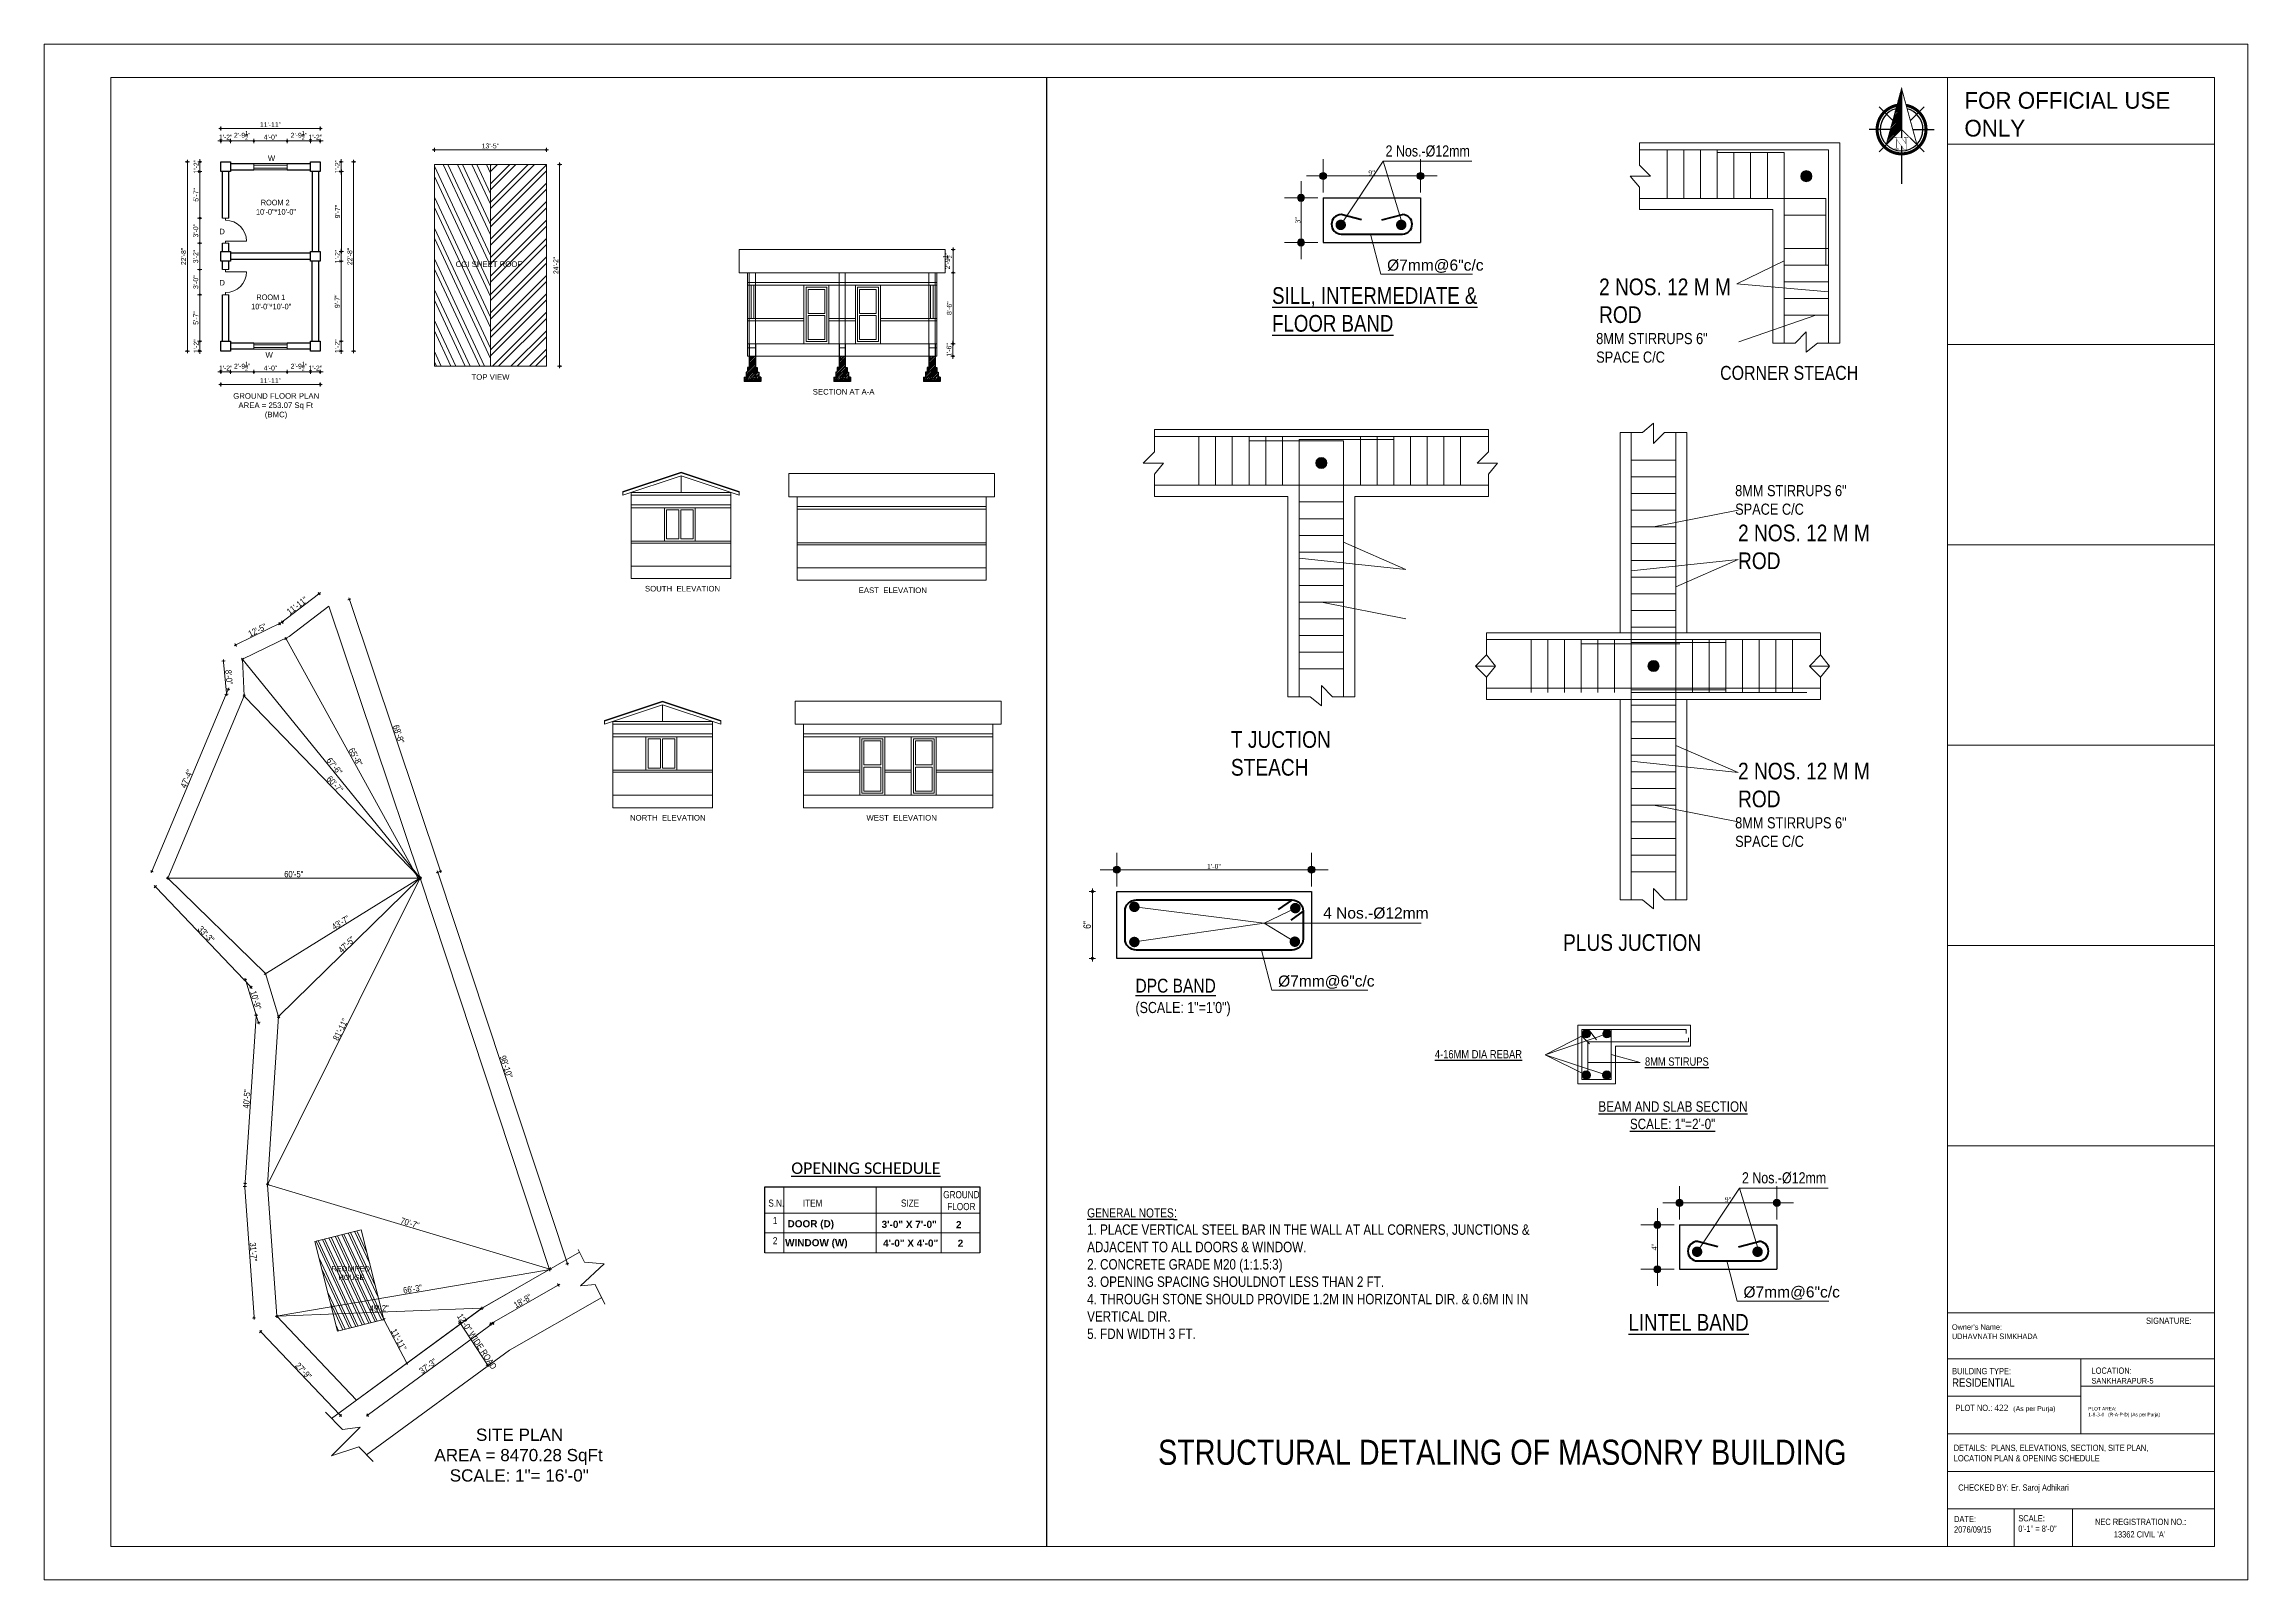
# Model space of a CAD drawing. Header units: inches. Extents: x 94889 to 364662, y -10661 to -3947.
# Drawn here: x 94889 to 98057, y -10661 to -8453 of the extents above; entities that cross this region are included whole.
import ezdxf

# ---------------------------------------------------------------- set-up
doc = ezdxf.new("R2010")
doc.units = ezdxf.units.IN
doc.header["$LTSCALE"] = 2
doc.header["$MEASUREMENT"] = 0
doc.header["$PDMODE"] = 34
doc.linetypes.add('ACAD_ISO02W100', pattern=[15, 12, -3])
doc.layers.get('0').update_dxf_attribs({"linetype": 'CONTINUOUS'})
doc.layers.get('DEFPOINTS').update_dxf_attribs({"color": 141, "linetype": 'CONTINUOUS'})
for name, color, linetype, lineweight in [('ARROW', 111, 'CONTINUOUS', 15), ('CGI sheet', 97, 'CONTINUOUS', 18), ('dimension', 160, 'CONTINUOUS', 15), ('DIMENTION', 140, 'CONTINUOUS', 0), ('DIMENTION @ 1', 140, 'CONTINUOUS', 0), ('elev 0.2', 221, 'CONTINUOUS', 20), ('elev1', 233, 'CONTINUOUS', 30), ('elev3', 195, 'CONTINUOUS', 20), ('HATCH', 60, 'ACAD_ISO02W100', 13), ('Siteplan', 7, 'CONTINUOUS', 30), ('steel', 4, 'CONTINUOUS', 60), ('Steel Sec', 6, 'CONTINUOUS', 13), ('steps', 253, 'CONTINUOUS', 20), ('TEXT', 181, 'CONTINUOUS', 25), ('Text Info', 6, 'CONTINUOUS', 13), ('WINDOW', 5, 'CONTINUOUS', 15)]:
    doc.layers.add(name, color=color, linetype=linetype, lineweight=lineweight)
doc.layers.add('STAIR', color=23, linetype='CONTINUOUS')
doc.layers.add('WAll', color=20, linetype='CONTINUOUS')
doc.styles.add('Arial', font='arial.ttf', dxfattribs={"width": 0.8, "height": 12})
doc.styles.add('ramon', font='arial.ttf')
doc.styles.get("Standard").update_dxf_attribs({"font": 'ARIALN.TTF'})
doc.styles.add('STYLE1', font='arialbd.ttf')
doc.styles.add('times new roman', font='times.ttf', dxfattribs={"height": 7})
doc.dimstyles.new('1 INC EQ 1FT', dxfattribs={"dimtxt": 7, "dimasz": 4, "dimexe": 4, "dimexo": 4, "dimgap": 1, "dimtad": 1, "dimdec": 0, "dimlfac": 0.125, "dimzin": 3, "dimdsep": 46, "dimlunit": 4, "dimtxsty": 'times new roman', "dimblk": 'DIM', "dimcen": 0.09, "dimdle": 4, "dimse1": 1, "dimse2": 1, "dimclrd": 7, "dimclre": 256, "dimclrt": 5, "dimadec": 0, "dimazin": 0, "dimtfac": 1, "dimtdec": 0, "dimtix": 1, "dimtofl": 0, "dimtmove": 2, "dimatfit": 3, "dimfxl": 1, "dimtolj": 1, "dimtzin": 0, "dimlwd": -1, "dimlwe": 13, "dimarcsym": 0})
doc.dimstyles.new('ek ropani wala', dxfattribs={"dimtxt": 24, "dimasz": 3, "dimexe": 6, "dimexo": 18, "dimgap": 2, "dimtad": 1, "dimdec": 0, "dimzin": 3, "dimdsep": 46, "dimlunit": 3, "dimtxsty": 'Standard', "dimblk": 'dot 2', "dimcen": 0.09375, "dimse1": 1, "dimse2": 1, "dimclrd": 1, "dimclre": 1, "dimclrt": 256, "dimadec": 0, "dimazin": 0, "dimtfac": 1, "dimtdec": 0, "dimtix": 1, "dimtmove": 1, "dimatfit": 3, "dimldrblk": 'DOT', "dimfxl": 1, "dimtolj": 1, "dimtzin": 0, "dimlwd": 9, "dimlwe": 9, "dimarcsym": 0})
doc.dimstyles.new('S8', dxfattribs={"dimtxt": 7, "dimasz": 2, "dimexe": 6, "dimexo": 18, "dimgap": 1.9375, "dimtad": 1, "dimdec": 1, "dimzin": 3, "dimdsep": 46, "dimlunit": 4, "dimtxsty": 'ramon', "dimblk": 'dot 2', "dimcen": 0.09375, "dimse1": 1, "dimse2": 1, "dimclrd": 1, "dimclre": 1, "dimclrt": 256, "dimadec": 0, "dimazin": 0, "dimtfac": 0.75, "dimtdec": 1, "dimtix": 1, "dimtmove": 1, "dimatfit": 3, "dimldrblk": 'DOT', "dimfxl": 1, "dimtolj": 1, "dimtzin": 0, "dimlwd": 9, "dimlwe": 9, "dimarcsym": 0})

msp = doc.modelspace()

# ---------------------------------------------------------------- texts
at = {"color": 0}
for s, width, insert, char_height, attachment_point in [('2 NOS. 12 M M ROD', 212.5001, (97124.12, -8789.8), 24, 1), ('8MM STIRRUPS 6" SPACE C/C', 212.5001, (97119.97, -8868.14), 16, 1), ('CORNER STEACH ', 212.5001, (97298.12, -8915.51), 20, 1), ('8MM STIRRUPS 6" SPACE C/C', 212.5001, (97319.73, -9129.65), 16, 7), ('2 NOS. 12 M M ROD', 212.5001, (97323.88, -9207.99), 24, 7), ('T JUCTION STEACH ', 212.5001, (96594.87, -9440.54), 24, 1), ('2 NOS. 12 M M ROD', 212.5001, (97323.88, -9485.99), 24, 1), ('8MM STIRRUPS 6" SPACE C/C', 212.5001, (97319.73, -9564.33), 16, 1), ('PLUS JUCTION ', 251.9466, (97072.33, -9732.44), 24, 1)]:
    msp.add_mtext_dynamic_manual_height_columns(s, width=width, gutter_width=40, heights=[0], dxfattribs=dict(at, insert=insert, char_height=char_height, attachment_point=attachment_point))
at = {"layer": 'DIMENTION', "char_height": 8, "attachment_point": 1, "style": 'ramon'}
for s, insert in [('\\pi30.51099;CGI SHEET ROOF', (95449.93, -8765.24)), ('\\pi50.66106;TOP VIEW', (95452.6, -8927.46)), ('\\pi16.75656;GROUND FLOOR PLAN\\P\\pi24.24633;AREA = 253.07 Sq Ft\\P\\pi62.18903;(BMC)', (95143.96, -8954.67)), ('\\pi33.63241;SECTION AT A-A', (95960.11, -8948.71)), ('\\pi24.47006;SOUTH  ELEVATION', (95728.11, -9231.73)), ('\\pi29.62423;EAST  ELEVATION', (96030.15, -9234.04)), ('\\pi24.33637;NORTH  ELEVATION', (95706.68, -9561.06)), ('\\pi27.70335;WEST  ELEVATION', (96043.22, -9561.06))]:
    msp.add_mtext_dynamic_manual_height_columns(s, width=155.5759, gutter_width=1, heights=[0], dxfattribs=dict(at, insert=insert))
at = {"layer": 'DIMENTION @ 1', "char_height": 8, "attachment_point": 1, "style": 'ramon'}
for s, insert in [('W', (95210.49, -8612.95)), ('D', (95140.7, -8718.27)), ('D', (95140.73, -8791.85)), ('W', (95207.12, -8895.71))]:
    msp.add_mtext_dynamic_manual_height_columns(s, width=9.6447, gutter_width=1, heights=[0], dxfattribs=dict(at, insert=insert))
at = {"layer": 'steps', "color": 0, "ltscale": 0.3}
for s, insert, char_height, width, attachment_point in [('{\\fMangal|b0|i0|c0|p18;FOR OFFICIAL USE ONLY}', (97649.27, -8521.68), 24, 330.8564, 1), ("Owner's Name:\\PUDHAVNATH SIMKHADA", (97631.35, -10293.24), 8, 200.141, 1), ('SIGNATURE:', (97943.23, -10288.22), 9, 345, 5), ('BUILDING TYPE:\\P{\\H1.333x;RESIDENTIAL}', (97631.63, -10356.07), 9, 345, 1), ('LOCATION:\\P{\\H0.8889x;SANKHARAPUR-5}', (97831.99, -10355.44), 9, 345, 1), ('PLOT NO.: {\\fTimes New Roman|b0|i0|c0|p18;422  \\H0.77778x;(\\fArial|b0|i0|c0|p34;As per Purja)}', (97636.24, -10408.96), 9, 345, 1), ('PLOT AREA:\\P{\\fTimes New Roman|b0|i0|c0|p18;1-8-3-0   }(R-A-P-D) (As per Purja){\\fTimes New Roman|b0|i0|c0|p18;       }', (97827.36, -10412.21), 5, 345, 1), ('DETAILS:  PLANS, ELEVATIONS, SECTION, SITE PLAN,\\PLOCATION PLAN & OPENING SCHEDULE', (97634, -10478.45), 9, 534, 4), ('CHECKED BY: Er. Saroj Adhikari', (97640.43, -10529.4), 9, 344.5137, 4), ('DATE:\\P2076/09/15', (97634.36, -10568.75), 9, 345, 1), ('SCALE:\\P0\'-1" = 8\'-0" ', (97726.75, -10591.79), 9, 95.1028, 7), ('NEC REGISTRATION NO.:', (97902.56, -10577.32), 9, 345, 5), ("13362 CIVIL 'A'", (97901.01, -10595.34), 9, 345, 5)]:
    msp.add_mtext(s, dxfattribs=dict(at, insert=insert, char_height=char_height, width=width, attachment_point=attachment_point))
at = {"layer": 'steps', "color": 0, "ltscale": 0.3, "insert": (96985.06, -10477.49), "char_height": 36, "attachment_point": 5}
msp.add_mtext('\\A1;STRUCTURAL DETALING OF MASONRY BUILDING', dxfattribs=at)
at = {"layer": 'TEXT', "color": 0, "char_height": 8, "width": 73.732, "attachment_point": 4}
for s, insert in [('\\pi19.38171;ROOM 2\\P\\pi12.44038;10\'-0"*10\'-0"', (95181.03, -8687.36)), ('\\pi19.98744;ROOM 1\\P\\pi12.44038;10\'-0"*10\'-0"', (95174.1, -8823.55))]:
    msp.add_mtext(s, dxfattribs=dict(at, insert=insert))
at = {"layer": 'TEXT', "color": 0, "attachment_point": 1, "style": 'Arial'}
for s, insert, char_height, width in [('{\\LSILL, INTERMEDIATE &\\PFLOOR BAND}', (96654.06, -8802.26), 24, 563.4311), ('{\\H0.8333x;\\LDPC BAND\\P\\H0.8x;\\l(SCALE: 1"=1\'0")}', (96457.67, -9796.51), 24, 563.4311), ('{\\L4-16MM DIA REBAR}', (96888.13, -9899), 12, 845.1467), ('{\\L8MM STIRUPS}', (97190.09, -9909.55), 12, 845.1467), ('\\pi316.74659;{\\LBEAM AND SLAB SECTION\\P\\pi361.97579;SCALE: 1"=2\'-0"}', (96806.47, -9972.75), 15, 845.1467), ('{\\H0.5833x;\\LGENERAL NOTES\\H1.143x;:\\H1.25x;\\P\\H0.7999x;\\l1. PLACE VERTICAL STEEL BAR IN THE WALL AT ALL CORNERS, JUNCTIONS & ADJACENT TO ALL DOORS & WINDOW.\\P2. CONCRETE GRADE M20 (1:1.5:3)\\P3. OPENING SPACING SHOULDNOT LESS THAN 2 FT.\\P4. THROUGH STONE SHOULD PROVIDE 1.2M IN HORIZONTAL DIR. & 0.6M IN IN VERTICAL DIR. \\P5. FDN WIDTH 3 FT.}', (96388.25, -10124.7), 22.464, 652.574), ('{\\LLINTEL BAND}', (97166.31, -10278.51), 24, 563.4311)]:
    msp.add_mtext(s, dxfattribs=dict(at, insert=insert, char_height=char_height, width=width))
at = {"layer": 'TEXT', "extrusion": (-0.000318297, -9.62631e-09, 1), "text_direction": (1, 6e-05, 0.000318), "style": 'STYLE1'}
for s, insert, char_height, width, attachment_point in [('{\\fCalibri|b0|i0|c0|p34;\\LOPENING SCHEDULE }', (96177.34, -10060.61, -0.21), 16.5, 440.6647, 3), ('{\\fArial Narrow|b0|i0|c0|p34;GROUND\\PFLOOR}', (96207.42, -10101.79, -0.16), 10.2575, 26.4048, 2), ('{\\fArial Narrow|b0|i0|c0|p34;S.N.}', (95941.38, -10113.93, -0.26), 10.2575, 26.4048, 2), ('{\\fArial Narrow|b0|i0|c0|p34;ITEM}', (95993.64, -10113.93, -0.24), 10.2575, 50.9046, 2), ('{\\fArial Narrow|b0|i0|c0|p34;SIZE}', (96133.68, -10113.92, -0.19), 10.2575, 26.4048, 2), ('{\\fArial Narrow|b0|i0|c0|p34;2}', (95939.66, -10167.91, -0.38), 10.2575, 26.4048, 2), ('{\\fArial Narrow|b0|i0|c0|p34;1}', (95939.66, -10139.01, -0.26), 10.2575, 26.4048, 2), ('DOOR (D)', (95957.53, -10143.56, -0.25), 10.257, 75.929, 1), ('3\'-0" X 7\'-0"', (96092.74, -10144.47, -0.21), 10.2575, 91.5416, 1), ('2', (96203.65, -10144.93, -0.17), 10.26, 26.4048, 2), ('WINDOW (W)', (95954.06, -10170.87, -0.11), 10.257, 128.3507, 1), ('4\'-0" X 4\'-0"', (96094.83, -10171.49, -0.07), 10.2575, 92.2327, 1), ('2', (96206.11, -10171.58, -0.18), 10.26, 26.4048, 2)]:
    msp.add_mtext(s, dxfattribs=dict(at, insert=insert, char_height=char_height, width=width, attachment_point=attachment_point))
at = {"layer": 'Text Info', "color": 0, "ltscale": 100, "style": 'Arial'}
for s, p in [('%%c7mm@6"c/c', (96819.39, -8778.51)), ('4 Nos.-%%C12mm', (96727.49, -9709.99)), ('%%c7mm@6"c/c', (96662.74, -9807.8)), ('%%c7mm@6"c/c', (97331.65, -10254.77))]:
    msp.add_text(s, height=16, dxfattribs=at).set_placement(p)
at = {"layer": 'Text Info', "color": 0, "ltscale": 100, "char_height": 16, "width": 163.2586, "attachment_point": 1, "style": 'Arial'}
for insert in [(96817.19, -8598.45), (97329.45, -10074.71)]:
    msp.add_mtext('2 Nos.-%%C12mm', dxfattribs=dict(at, insert=insert))

# ---------------------------------------------------------------- blocks, each defined once
blk = doc.blocks.new('*X29')
at = {"color": 0}
for p, q in [((146.75, -411.68), (147.62, -410.82)), ((146.95, -410.95), (147.62, -410.29)), ((147.15, -410.22), (147.62, -409.76)), ((147.35, -409.49), (147.62, -409.23)), ((147.55, -408.76), (147.62, -408.7)), ((144.16, -421.17), (147.62, -417.71)), ((144.36, -420.44), (147.62, -417.18)), ((144.56, -419.71), (147.62, -416.65)), ((144.76, -418.98), (147.62, -416.12)), ((144.96, -418.25), (147.62, -415.59)), ((145.16, -417.52), (147.62, -415.06)), ((145.36, -416.79), (147.62, -414.53)), ((145.56, -416.06), (147.62, -414)), ((145.76, -415.33), (147.62, -413.47)), ((145.96, -414.6), (147.62, -412.94)), ((146.16, -413.87), (147.62, -412.41)), ((146.36, -413.14), (147.62, -411.88)), ((146.55, -412.41), (147.62, -411.35)), ((142.76, -426.28), (147.62, -421.42)), ((142.96, -425.55), (147.62, -420.89)), ((143.16, -424.82), (147.62, -420.36)), ((143.36, -424.09), (147.62, -419.83)), ((143.56, -423.36), (147.62, -419.3)), ((143.76, -422.63), (147.62, -418.77)), ((143.96, -421.9), (147.62, -418.24))]:
    blk.add_line(p, q, dxfattribs=at)
blk = doc.blocks.new('NORTH_15')
for p, q in [((-2.87, 2.87), (-7.37, 7.37)), ((0, 3.66), (0, 10.62)), ((2.87, 2.87), (7.37, 7.37)), ((-13.37, 0), (2.72, 0)), ((5.49, 0), (17.83, 0)), ((-2.87, -2.87), (-7.37, -7.37)), ((0, -3.66), (0, -10.62)), ((2.87, -2.87), (7.37, -7.37))]:
    blk.add_line(p, q)
at = {"const_width": 1}
for points in [[(0, -8, 1), (0, 8, 0.359415), (-7.86, 1.52, 1)], [(-7.86, -1.52, 0.359415), (0, -8, 1)]]:
    blk.add_lwpolyline(points, format="xyb", dxfattribs=at)
for points, const_width in [([(4.96, -5.01), (-13.37, 0), (4.9, 5), (0, 0), (4.96, -5.01)], 0.3), ([(5.93, -1.55), (6, -1.55), (6.07, -1.54), (6.13, -1.53), (6.17, -1.52), (6.22, -1.51), (6.26, -1.49), (6.28, -1.47), (6.3, -1.45), (6.32, -1.42), (6.33, -1.39), (6.35, -1.34), (6.36, -1.29), (6.37, -1.23), (6.38, -1.16), (6.38, -1.08), (6.38, -1), (6.54, -1), (6.54, -2.34), (6.38, -2.34), (6.38, -2.3), (6.38, -2.23), (6.38, -2.16), (6.37, -2.09), (6.36, -2.04), (6.35, -1.99), (6.33, -1.95), (6.32, -1.91), (6.3, -1.88), (6.28, -1.86), (6.26, -1.83), (6.22, -1.81), (6.18, -1.8), (6.13, -1.78), (6.07, -1.77), (6.01, -1.76), (5.95, -1.76), (2.66, -1.76), (2.66, -2.34), (2.5, -2.34), (2.5, -0.16), (4.71, 1.44), (3.14, 1.44), (3.07, 1.44), (3, 1.43), (2.94, 1.42), (2.89, 1.41), (2.85, 1.4), (2.81, 1.38), (2.78, 1.36), (2.76, 1.34), (2.74, 1.31), (2.72, 1.27), (2.7, 1.22), (2.69, 1.17), (2.68, 1.11), (2.67, 1.04), (2.66, 0.97), (2.66, 0.89), (2.66, 0.87), (2.5, 0.87), (2.5, 2.21), (2.66, 2.21), (2.66, 2.17), (2.66, 2.09), (2.67, 2.03), (2.68, 1.97), (2.69, 1.91), (2.7, 1.86), (2.71, 1.82), (2.73, 1.78), (2.75, 1.76), (2.77, 1.74), (2.8, 1.72), (2.85, 1.7), (2.89, 1.68), (2.94, 1.67), (3, 1.66), (3.07, 1.66), (3.14, 1.66), (6.54, 1.66), (6.54, 0.75), (3.33, -1.55), (5.93, -1.55), (5.93, -1.55)], 0.1)]:
    blk.add_lwpolyline(points, dxfattribs=dict(const_width=const_width))
for start, end in [(90, 164.97304), (270, 90), (195.02696, 270)]:
    blk.add_arc((0, 0), 7, start, end)
at = {"rotation": 90}
blk.add_blockref('*X29', (-421.89, -147.62), dxfattribs=at)
blk = doc.blocks.new('A$C0BDB7EE9')
at = {"layer": 'Siteplan', "xscale": 2.999999999999779, "yscale": 2.999999999999779, "zscale": 2.999999999999779, "rotation": 247.8612575918487}
blk.add_blockref('NORTH_15', (20.2, 49.5), dxfattribs=at)
blk = doc.blocks.new('A$C327B4BBD')
at = {"layer": 'DIMENTION', "ltscale": 0.3, "xscale": 1.171875000000082, "yscale": 1.171875000000082, "zscale": 1.171875000000082, "rotation": 112.1387424081494}
blk.add_blockref('A$C0BDB7EE9', (16.1, 0), dxfattribs=at)
blk = doc.blocks.new('DIM')
at = {"layer": 'dimension'}
h = blk.add_hatch(color=256, dxfattribs=at)
h.paths.add_polyline_path([(0, 1.28), (0, 0), (1.28, 0, 0.414214)])
h.paths.add_polyline_path([(1.28, 0), (0, 0), (0, -1.28, 0.414214)])
h.paths.add_polyline_path([(0, 0), (-1.28, 0, 0.414214), (0, -1.28)])
h.paths.add_polyline_path([(0, 1.28, 0.414214), (-1.28, 0), (0, 0)])
for p, q in [((-6, 0), (6, 0)), ((0, 6), (0, -6))]:
    blk.add_line(p, q, dxfattribs=at)
blk.add_circle((0, 0), 1.28, dxfattribs=at)
blk = doc.blocks.new('*D136')
at = {"layer": 'ARROW', "color": 7, "ltscale": 100, "transparency": 16777216}
blk.add_line((96434.8, -9639.7), (96706.8, -9639.7), dxfattribs=at)
at = {"layer": 'DEFPOINTS', "color": 0, "ltscale": 100, "transparency": 16777216}
for p in [(96710.8, -9639.7), (96430.8, -9671.2), (96710.8, -9671.2)]:
    blk.add_point(p, dxfattribs=at)
at = {"layer": 'ARROW', "color": 7, "ltscale": 100, "transparency": 16777216, "xscale": 4, "yscale": 4, "zscale": 4, "rotation": 180}
blk.add_blockref('DIM', (96430.8, -9639.7), dxfattribs=at)
at = {"layer": 'ARROW', "color": 7, "ltscale": 100, "transparency": 16777216, "xscale": 4, "yscale": 4, "zscale": 4}
blk.add_blockref('DIM', (96710.8, -9639.7), dxfattribs=at)
at = {"layer": 'ARROW', "color": 5, "ltscale": 100, "transparency": 16777216, "insert": (96570.8, -9635.1), "char_height": 7, "attachment_point": 5, "style": 'times new roman'}
blk.add_mtext('\\A1;1\'-0"', dxfattribs=at)
blk = doc.blocks.new('*D137')
at = {"layer": 'ARROW', "color": 7, "ltscale": 100, "transparency": 16777216}
blk.add_line((96695.7, -8677.9), (96695.7, -8733.9), dxfattribs=at)
at = {"layer": 'DEFPOINTS', "color": 0, "ltscale": 100, "transparency": 16777216}
for p in [(96727.4, -8673.9), (96695.7, -8737.9), (96727.4, -8737.9)]:
    blk.add_point(p, dxfattribs=at)
at = {"layer": 'ARROW', "color": 7, "ltscale": 100, "transparency": 16777216, "xscale": 4, "yscale": 4, "zscale": 4}
for p, rotation in [((96695.7, -8673.9), 90), ((96695.7, -8737.9), 270)]:
    blk.add_blockref('DIM', p, dxfattribs=dict(at, rotation=rotation))
at = {"layer": 'ARROW', "color": 5, "ltscale": 100, "transparency": 16777216, "insert": (96691.1, -8705.9), "char_height": 7, "attachment_point": 5, "rotation": 90, "style": 'times new roman'}
blk.add_mtext('\\A1;3"', dxfattribs=at)
blk = doc.blocks.new('*D138')
at = {"layer": 'ARROW', "color": 7, "ltscale": 100, "transparency": 16777216}
blk.add_line((96731.4, -8642.4), (96863.4, -8642.4), dxfattribs=at)
at = {"layer": 'DEFPOINTS', "color": 0, "ltscale": 100, "transparency": 16777216}
for p in [(96867.4, -8642.4), (96727.4, -8673.9), (96867.4, -8673.9)]:
    blk.add_point(p, dxfattribs=at)
at = {"layer": 'ARROW', "color": 7, "ltscale": 100, "transparency": 16777216, "xscale": 4, "yscale": 4, "zscale": 4, "rotation": 180}
blk.add_blockref('DIM', (96727.4, -8642.4), dxfattribs=at)
at = {"layer": 'ARROW', "color": 7, "ltscale": 100, "transparency": 16777216, "xscale": 4, "yscale": 4, "zscale": 4}
blk.add_blockref('DIM', (96867.4, -8642.4), dxfattribs=at)
at = {"layer": 'ARROW', "color": 5, "ltscale": 100, "transparency": 16777216, "insert": (96797.4, -8637.8), "char_height": 7, "attachment_point": 5, "style": 'times new roman'}
blk.add_mtext('\\A1;9"', dxfattribs=at)
blk = doc.blocks.new('dot1')
at = {"layer": 'HATCH'}
h = blk.add_hatch(color=256, dxfattribs=at)
edge = h.paths.add_edge_path()
edge.add_arc((0, 0), 1, 0, 360)
for p, q in [((3, 0), (-3, 0)), ((0, 3), (0, -3))]:
    blk.add_line(p, q, dxfattribs=at)
blk.add_circle((0, 0), 1, dxfattribs=at)
blk = doc.blocks.new('dot 2')
at = {"layer": 'HATCH', "xscale": 0.5, "yscale": 0.5, "zscale": 0.5}
blk.add_blockref('dot1', (0, 0), dxfattribs=at)
blk = doc.blocks.new('*D139')
at = {"layer": 'DEFPOINTS', "color": 0, "transparency": 16777216}
for p in [(96430.8, -9671.2), (96395.8, -9767.2), (96430.8, -9767.2)]:
    blk.add_point(p, dxfattribs=at)
at = {"layer": 'DIMENTION', "color": 1, "lineweight": 9, "transparency": 16777216}
blk.add_line((96395.8, -9674.2), (96395.8, -9764.2), dxfattribs=at)
at = {"layer": 'DIMENTION', "color": 1, "lineweight": 9, "transparency": 16777216, "xscale": 3, "yscale": 3, "zscale": 3}
for p, rotation in [((96395.8, -9671.2), 90), ((96395.8, -9767.2), 270)]:
    blk.add_blockref('dot 2', p, dxfattribs=dict(at, rotation=rotation))
at = {"layer": 'DIMENTION', "transparency": 16777216, "insert": (96388.3, -9719.2), "char_height": 24, "attachment_point": 5, "rotation": 90}
blk.add_mtext('\\A1;{\\H0.44444x;6"}', dxfattribs=at)
blk = doc.blocks.new('_Dot')
at = {"layer": 'TEXT', "color": 0, "lineweight": -2}
blk.add_line((-0.5, 0), (-1, 0), dxfattribs=at)
at = {"layer": 'TEXT', "color": 0, "const_width": 0.5}
blk.add_lwpolyline([(-0.25, 0, 1), (0.25, 0, 1)], format="xyb", close=True, dxfattribs=at)
blk = doc.blocks.new('*D134')
at = {"layer": 'ARROW', "color": 7, "ltscale": 100, "transparency": 16777216}
blk.add_line((97207.9, -10154.2), (97207.9, -10210.2), dxfattribs=at)
at = {"layer": 'DEFPOINTS', "color": 0, "ltscale": 100, "transparency": 16777216}
for p in [(97239.7, -10150.2), (97207.9, -10214.2), (97239.7, -10214.2)]:
    blk.add_point(p, dxfattribs=at)
at = {"layer": 'ARROW', "color": 7, "ltscale": 100, "transparency": 16777216, "xscale": 4, "yscale": 4, "zscale": 4}
for p, rotation in [((97207.9, -10150.2), 90), ((97207.9, -10214.2), 270)]:
    blk.add_blockref('DIM', p, dxfattribs=dict(at, rotation=rotation))
at = {"layer": 'ARROW', "color": 5, "ltscale": 100, "transparency": 16777216, "insert": (97203.4, -10182.2), "char_height": 7, "attachment_point": 5, "rotation": 90, "style": 'times new roman'}
blk.add_mtext('\\A1;4"', dxfattribs=at)
blk = doc.blocks.new('*D135')
at = {"layer": 'ARROW', "color": 7, "ltscale": 100, "transparency": 16777216}
blk.add_line((97243.7, -10118.6), (97375.7, -10118.6), dxfattribs=at)
at = {"layer": 'DEFPOINTS', "color": 0, "ltscale": 100, "transparency": 16777216}
for p in [(97379.7, -10118.6), (97239.7, -10150.2), (97379.7, -10150.2)]:
    blk.add_point(p, dxfattribs=at)
at = {"layer": 'ARROW', "color": 7, "ltscale": 100, "transparency": 16777216, "xscale": 4, "yscale": 4, "zscale": 4, "rotation": 180}
blk.add_blockref('DIM', (97239.7, -10118.6), dxfattribs=at)
at = {"layer": 'ARROW', "color": 7, "ltscale": 100, "transparency": 16777216, "xscale": 4, "yscale": 4, "zscale": 4}
blk.add_blockref('DIM', (97379.7, -10118.6), dxfattribs=at)
at = {"layer": 'ARROW', "color": 5, "ltscale": 100, "transparency": 16777216, "insert": (97309.7, -10114.1), "char_height": 7, "attachment_point": 5, "style": 'times new roman'}
blk.add_mtext('\\A1;9"', dxfattribs=at)
blk = doc.blocks.new('*D140')
at = {"layer": 'DEFPOINTS', "color": 0, "transparency": 16777216}
for p in [(95142.8, -8894.1), (95156.8, -8894.1), (95156.8, -8924.1)]:
    blk.add_point(p, dxfattribs=at)
at = {"layer": 'elev 0.2', "color": 1, "lineweight": 9, "transparency": 16777216}
for p, q in [((95140.8, -8924.1), (95138.8, -8924.1)), ((95142.8, -8924.1), (95156.8, -8924.1)), ((95158.8, -8924.1), (95160.8, -8924.1))]:
    blk.add_line(p, q, dxfattribs=at)
at = {"layer": 'elev 0.2', "color": 1, "lineweight": 9, "transparency": 16777216, "xscale": 2, "yscale": 2, "zscale": 2}
blk.add_blockref('dot 2', (95142.8, -8924.1), dxfattribs=at)
at = {"layer": 'elev 0.2', "color": 1, "lineweight": 9, "transparency": 16777216, "xscale": 2, "yscale": 2, "zscale": 2, "rotation": 180}
blk.add_blockref('dot 2', (95156.8, -8924.1), dxfattribs=at)
at = {"layer": 'elev 0.2', "transparency": 16777216, "insert": (95149.8, -8918.6), "char_height": 7, "attachment_point": 5, "style": 'ramon'}
blk.add_mtext('\\A1;1\'-2"', dxfattribs=at)
blk = doc.blocks.new('*D141')
at = {"layer": 'DEFPOINTS', "color": 0, "transparency": 16777216}
for p in [(95156.8, -8891.6), (95190.3, -8891.6), (95190.3, -8924.1)]:
    blk.add_point(p, dxfattribs=at)
at = {"layer": 'elev 0.2', "color": 1, "lineweight": 9, "transparency": 16777216}
blk.add_line((95158.8, -8924.1), (95188.3, -8924.1), dxfattribs=at)
at = {"layer": 'elev 0.2', "color": 1, "lineweight": 9, "transparency": 16777216, "xscale": 2, "yscale": 2, "zscale": 2, "rotation": 180}
blk.add_blockref('dot 2', (95156.8, -8924.1), dxfattribs=at)
at = {"layer": 'elev 0.2', "color": 1, "lineweight": 9, "transparency": 16777216, "xscale": 2, "yscale": 2, "zscale": 2}
blk.add_blockref('dot 2', (95190.3, -8924.1), dxfattribs=at)
at = {"layer": 'elev 0.2', "transparency": 16777216, "insert": (95173.6, -8915.9), "char_height": 7, "attachment_point": 5, "style": 'ramon'}
blk.add_mtext('\\A1;2\'-9{\\H0.75x;\\S1/2;}"', dxfattribs=at)
blk = doc.blocks.new('*D142')
at = {"layer": 'DEFPOINTS', "color": 0, "transparency": 16777216}
for p in [(95190.3, -8891.6), (95238.3, -8891.6), (95238.3, -8924.1)]:
    blk.add_point(p, dxfattribs=at)
at = {"layer": 'elev 0.2', "color": 1, "lineweight": 9, "transparency": 16777216}
blk.add_line((95192.3, -8924.1), (95236.3, -8924.1), dxfattribs=at)
at = {"layer": 'elev 0.2', "color": 1, "lineweight": 9, "transparency": 16777216, "xscale": 2, "yscale": 2, "zscale": 2, "rotation": 180}
blk.add_blockref('dot 2', (95190.3, -8924.1), dxfattribs=at)
at = {"layer": 'elev 0.2', "color": 1, "lineweight": 9, "transparency": 16777216, "xscale": 2, "yscale": 2, "zscale": 2}
blk.add_blockref('dot 2', (95238.3, -8924.1), dxfattribs=at)
at = {"layer": 'elev 0.2', "transparency": 16777216, "insert": (95214.3, -8918.6), "char_height": 7, "attachment_point": 5, "style": 'ramon'}
blk.add_mtext('\\A1;4\'-0"', dxfattribs=at)
blk = doc.blocks.new('*D143')
at = {"layer": 'DEFPOINTS', "color": 0, "transparency": 16777216}
for p in [(95238.3, -8891.6), (95271.8, -8891.6), (95271.8, -8924.1)]:
    blk.add_point(p, dxfattribs=at)
at = {"layer": 'elev 0.2', "color": 1, "lineweight": 9, "transparency": 16777216}
blk.add_line((95240.3, -8924.1), (95269.8, -8924.1), dxfattribs=at)
at = {"layer": 'elev 0.2', "color": 1, "lineweight": 9, "transparency": 16777216, "xscale": 2, "yscale": 2, "zscale": 2, "rotation": 180}
blk.add_blockref('dot 2', (95238.3, -8924.1), dxfattribs=at)
at = {"layer": 'elev 0.2', "color": 1, "lineweight": 9, "transparency": 16777216, "xscale": 2, "yscale": 2, "zscale": 2}
blk.add_blockref('dot 2', (95271.8, -8924.1), dxfattribs=at)
at = {"layer": 'elev 0.2', "transparency": 16777216, "insert": (95255.1, -8915.9), "char_height": 7, "attachment_point": 5, "style": 'ramon'}
blk.add_mtext('\\A1;2\'-9{\\H0.75x;\\S1/2;}"', dxfattribs=at)
blk = doc.blocks.new('*D144')
at = {"layer": 'DEFPOINTS', "color": 0, "transparency": 16777216}
for p in [(95271.8, -8894.1), (95285.8, -8894.1), (95285.8, -8924.1)]:
    blk.add_point(p, dxfattribs=at)
at = {"layer": 'elev 0.2', "color": 1, "lineweight": 9, "transparency": 16777216}
for p, q in [((95269.8, -8924.1), (95267.8, -8924.1)), ((95271.8, -8924.1), (95285.8, -8924.1)), ((95287.8, -8924.1), (95289.8, -8924.1))]:
    blk.add_line(p, q, dxfattribs=at)
at = {"layer": 'elev 0.2', "color": 1, "lineweight": 9, "transparency": 16777216, "xscale": 2, "yscale": 2, "zscale": 2}
blk.add_blockref('dot 2', (95271.8, -8924.1), dxfattribs=at)
at = {"layer": 'elev 0.2', "color": 1, "lineweight": 9, "transparency": 16777216, "xscale": 2, "yscale": 2, "zscale": 2, "rotation": 180}
blk.add_blockref('dot 2', (95285.8, -8924.1), dxfattribs=at)
at = {"layer": 'elev 0.2', "transparency": 16777216, "insert": (95278.8, -8918.6), "char_height": 7, "attachment_point": 5, "style": 'ramon'}
blk.add_mtext('\\A1;1\'-2"', dxfattribs=at)
blk = doc.blocks.new('*D145')
at = {"layer": 'DEFPOINTS', "color": 0, "transparency": 16777216}
for p in [(95142.8, -8894.1), (95285.8, -8894.1), (95142.8, -8942.1)]:
    blk.add_point(p, dxfattribs=at)
at = {"layer": 'elev 0.2', "color": 1, "lineweight": 9, "transparency": 16777216}
blk.add_line((95283.8, -8942.1), (95144.8, -8942.1), dxfattribs=at)
at = {"layer": 'elev 0.2', "color": 1, "lineweight": 9, "transparency": 16777216, "xscale": 2, "yscale": 2, "zscale": 2, "rotation": 180}
blk.add_blockref('dot 2', (95142.8, -8942.1), dxfattribs=at)
at = {"layer": 'elev 0.2', "color": 1, "lineweight": 9, "transparency": 16777216, "xscale": 2, "yscale": 2, "zscale": 2}
blk.add_blockref('dot 2', (95285.8, -8942.1), dxfattribs=at)
at = {"layer": 'elev 0.2', "transparency": 16777216, "insert": (95214.3, -8936.6), "char_height": 7, "attachment_point": 5, "style": 'ramon'}
blk.add_mtext('\\A1;11\'-11"', dxfattribs=at)
blk = doc.blocks.new('*D146')
at = {"layer": 'DEFPOINTS', "color": 0, "transparency": 16777216}
for p in [(95112.8, -8880.1), (95142.8, -8880.1), (95142.8, -8894.1)]:
    blk.add_point(p, dxfattribs=at)
at = {"layer": 'elev 0.2', "color": 1, "lineweight": 9, "transparency": 16777216}
for p, q in [((95112.8, -8878.1), (95112.8, -8876.1)), ((95112.8, -8894.1), (95112.8, -8880.1)), ((95112.8, -8896.1), (95112.8, -8898.1))]:
    blk.add_line(p, q, dxfattribs=at)
at = {"layer": 'elev 0.2', "color": 1, "lineweight": 9, "transparency": 16777216, "xscale": 2, "yscale": 2, "zscale": 2}
for p, rotation in [((95112.8, -8880.1), 270), ((95112.8, -8894.1), 90)]:
    blk.add_blockref('dot 2', p, dxfattribs=dict(at, rotation=rotation))
at = {"layer": 'elev 0.2', "transparency": 16777216, "insert": (95107.4, -8887.1), "char_height": 7, "attachment_point": 5, "rotation": 90, "style": 'ramon'}
blk.add_mtext('\\A1;1\'-2"', dxfattribs=at)
blk = doc.blocks.new('*D147')
at = {"layer": 'DEFPOINTS', "color": 0, "transparency": 16777216}
for p in [(95112.6, -8813.1), (95145.3, -8813.1), (95145.3, -8880.1)]:
    blk.add_point(p, dxfattribs=at)
at = {"layer": 'elev 0.2', "color": 1, "lineweight": 9, "transparency": 16777216}
blk.add_line((95112.6, -8878.1), (95112.6, -8815.1), dxfattribs=at)
at = {"layer": 'elev 0.2', "color": 1, "lineweight": 9, "transparency": 16777216, "xscale": 2, "yscale": 2, "zscale": 2}
for p, rotation in [((95112.6, -8813.1), 90), ((95112.6, -8880.1), 270)]:
    blk.add_blockref('dot 2', p, dxfattribs=dict(at, rotation=rotation))
at = {"layer": 'elev 0.2', "transparency": 16777216, "insert": (95107.1, -8846.6), "char_height": 7, "attachment_point": 5, "rotation": 90, "style": 'ramon'}
blk.add_mtext('\\A1;5\'-7"', dxfattribs=at)
blk = doc.blocks.new('*D148')
at = {"layer": 'DEFPOINTS', "color": 0, "transparency": 16777216}
for p in [(95112.5, -8777.1), (95145.3, -8777.1), (95145.3, -8813.1)]:
    blk.add_point(p, dxfattribs=at)
at = {"layer": 'elev 0.2', "color": 1, "lineweight": 9, "transparency": 16777216}
blk.add_line((95112.5, -8811.1), (95112.5, -8779.1), dxfattribs=at)
at = {"layer": 'elev 0.2', "color": 1, "lineweight": 9, "transparency": 16777216, "xscale": 2, "yscale": 2, "zscale": 2}
for p, rotation in [((95112.5, -8777.1), 90), ((95112.5, -8813.1), 270)]:
    blk.add_blockref('dot 2', p, dxfattribs=dict(at, rotation=rotation))
at = {"layer": 'elev 0.2', "transparency": 16777216, "insert": (95106.9, -8795.1), "char_height": 7, "attachment_point": 5, "rotation": 90, "style": 'ramon'}
blk.add_mtext('\\A1;3\'-0"', dxfattribs=at)
blk = doc.blocks.new('*D149')
at = {"layer": 'DEFPOINTS', "color": 0, "transparency": 16777216}
for p in [(95112.5, -8739.1), (95145.3, -8739.1), (95145.3, -8777.1)]:
    blk.add_point(p, dxfattribs=at)
at = {"layer": 'elev 0.2', "color": 1, "lineweight": 9, "transparency": 16777216}
blk.add_line((95112.5, -8775.1), (95112.5, -8741.1), dxfattribs=at)
at = {"layer": 'elev 0.2', "color": 1, "lineweight": 9, "transparency": 16777216, "xscale": 2, "yscale": 2, "zscale": 2}
for p, rotation in [((95112.5, -8739.1), 90), ((95112.5, -8777.1), 270)]:
    blk.add_blockref('dot 2', p, dxfattribs=dict(at, rotation=rotation))
at = {"layer": 'elev 0.2', "transparency": 16777216, "insert": (95106.9, -8758.1), "char_height": 7, "attachment_point": 5, "rotation": 90, "style": 'ramon'}
blk.add_mtext('\\A1;3\'-2"', dxfattribs=at)
blk = doc.blocks.new('*D150')
at = {"layer": 'DEFPOINTS', "color": 0, "transparency": 16777216}
for p in [(95112.5, -8703.1), (95145.3, -8703.1), (95145.3, -8739.1)]:
    blk.add_point(p, dxfattribs=at)
at = {"layer": 'elev 0.2', "color": 1, "lineweight": 9, "transparency": 16777216}
blk.add_line((95112.5, -8737.1), (95112.5, -8705.1), dxfattribs=at)
at = {"layer": 'elev 0.2', "color": 1, "lineweight": 9, "transparency": 16777216, "xscale": 2, "yscale": 2, "zscale": 2}
for p, rotation in [((95112.5, -8703.1), 90), ((95112.5, -8739.1), 270)]:
    blk.add_blockref('dot 2', p, dxfattribs=dict(at, rotation=rotation))
at = {"layer": 'elev 0.2', "transparency": 16777216, "insert": (95106.9, -8721.1), "char_height": 7, "attachment_point": 5, "rotation": 90, "style": 'ramon'}
blk.add_mtext('\\A1;3\'-0"', dxfattribs=at)
blk = doc.blocks.new('*D151')
at = {"layer": 'DEFPOINTS', "color": 0, "transparency": 16777216}
for p in [(95112.8, -8636.1), (95145.3, -8636.1), (95145.3, -8703.1)]:
    blk.add_point(p, dxfattribs=at)
at = {"layer": 'elev 0.2', "color": 1, "lineweight": 9, "transparency": 16777216}
blk.add_line((95112.8, -8701.1), (95112.8, -8638.1), dxfattribs=at)
at = {"layer": 'elev 0.2', "color": 1, "lineweight": 9, "transparency": 16777216, "xscale": 2, "yscale": 2, "zscale": 2}
for p, rotation in [((95112.8, -8636.1), 90), ((95112.8, -8703.1), 270)]:
    blk.add_blockref('dot 2', p, dxfattribs=dict(at, rotation=rotation))
at = {"layer": 'elev 0.2', "transparency": 16777216, "insert": (95107.3, -8669.6), "char_height": 7, "attachment_point": 5, "rotation": 90, "style": 'ramon'}
blk.add_mtext('\\A1;5\'-7"', dxfattribs=at)
blk = doc.blocks.new('*D152')
at = {"layer": 'DEFPOINTS', "color": 0, "transparency": 16777216}
for p in [(95112.8, -8622.1), (95142.8, -8622.1), (95142.8, -8636.1)]:
    blk.add_point(p, dxfattribs=at)
at = {"layer": 'elev 0.2', "color": 1, "lineweight": 9, "transparency": 16777216}
for p, q in [((95112.8, -8620.1), (95112.8, -8618.1)), ((95112.8, -8636.1), (95112.8, -8622.1)), ((95112.8, -8638.1), (95112.8, -8640.1))]:
    blk.add_line(p, q, dxfattribs=at)
at = {"layer": 'elev 0.2', "color": 1, "lineweight": 9, "transparency": 16777216, "xscale": 2, "yscale": 2, "zscale": 2}
for p, rotation in [((95112.8, -8622.1), 270), ((95112.8, -8636.1), 90)]:
    blk.add_blockref('dot 2', p, dxfattribs=dict(at, rotation=rotation))
at = {"layer": 'elev 0.2', "transparency": 16777216, "insert": (95107.4, -8629.1), "char_height": 7, "attachment_point": 5, "rotation": 90, "style": 'ramon'}
blk.add_mtext('\\A1;1\'-2"', dxfattribs=at)
blk = doc.blocks.new('*D153')
at = {"layer": 'DEFPOINTS', "color": 0, "transparency": 16777216}
for p in [(95156.8, -8592.1), (95142.8, -8622.1), (95156.8, -8622.1)]:
    blk.add_point(p, dxfattribs=at)
at = {"layer": 'elev 0.2', "color": 1, "lineweight": 9, "transparency": 16777216}
for p, q in [((95140.8, -8592.1), (95138.8, -8592.1)), ((95142.8, -8592.1), (95156.8, -8592.1)), ((95158.8, -8592.1), (95160.8, -8592.1))]:
    blk.add_line(p, q, dxfattribs=at)
at = {"layer": 'elev 0.2', "color": 1, "lineweight": 9, "transparency": 16777216, "xscale": 2, "yscale": 2, "zscale": 2}
blk.add_blockref('dot 2', (95142.8, -8592.1), dxfattribs=at)
at = {"layer": 'elev 0.2', "color": 1, "lineweight": 9, "transparency": 16777216, "xscale": 2, "yscale": 2, "zscale": 2, "rotation": 180}
blk.add_blockref('dot 2', (95156.8, -8592.1), dxfattribs=at)
at = {"layer": 'elev 0.2', "transparency": 16777216, "insert": (95149.8, -8586.6), "char_height": 7, "attachment_point": 5, "style": 'ramon'}
blk.add_mtext('\\A1;1\'-2"', dxfattribs=at)
blk = doc.blocks.new('*D154')
at = {"layer": 'DEFPOINTS', "color": 0, "transparency": 16777216}
for p in [(95190.3, -8592.1), (95156.8, -8624.6), (95190.3, -8624.6)]:
    blk.add_point(p, dxfattribs=at)
at = {"layer": 'elev 0.2', "color": 1, "lineweight": 9, "transparency": 16777216}
blk.add_line((95158.8, -8592.1), (95188.3, -8592.1), dxfattribs=at)
at = {"layer": 'elev 0.2', "color": 1, "lineweight": 9, "transparency": 16777216, "xscale": 2, "yscale": 2, "zscale": 2, "rotation": 180}
blk.add_blockref('dot 2', (95156.8, -8592.1), dxfattribs=at)
at = {"layer": 'elev 0.2', "color": 1, "lineweight": 9, "transparency": 16777216, "xscale": 2, "yscale": 2, "zscale": 2}
blk.add_blockref('dot 2', (95190.3, -8592.1), dxfattribs=at)
at = {"layer": 'elev 0.2', "transparency": 16777216, "insert": (95173.6, -8583.9), "char_height": 7, "attachment_point": 5, "style": 'ramon'}
blk.add_mtext('\\A1;2\'-9{\\H0.75x;\\S1/2;}"', dxfattribs=at)
blk = doc.blocks.new('*D155')
at = {"layer": 'DEFPOINTS', "color": 0, "transparency": 16777216}
for p in [(95238.3, -8592.1), (95190.3, -8624.6), (95238.3, -8624.6)]:
    blk.add_point(p, dxfattribs=at)
at = {"layer": 'elev 0.2', "color": 1, "lineweight": 9, "transparency": 16777216}
blk.add_line((95192.3, -8592.1), (95236.3, -8592.1), dxfattribs=at)
at = {"layer": 'elev 0.2', "color": 1, "lineweight": 9, "transparency": 16777216, "xscale": 2, "yscale": 2, "zscale": 2, "rotation": 180}
blk.add_blockref('dot 2', (95190.3, -8592.1), dxfattribs=at)
at = {"layer": 'elev 0.2', "color": 1, "lineweight": 9, "transparency": 16777216, "xscale": 2, "yscale": 2, "zscale": 2}
blk.add_blockref('dot 2', (95238.3, -8592.1), dxfattribs=at)
at = {"layer": 'elev 0.2', "transparency": 16777216, "insert": (95214.3, -8586.6), "char_height": 7, "attachment_point": 5, "style": 'ramon'}
blk.add_mtext('\\A1;4\'-0"', dxfattribs=at)
blk = doc.blocks.new('*D156')
at = {"layer": 'DEFPOINTS', "color": 0, "transparency": 16777216}
for p in [(95271.8, -8592.1), (95238.3, -8624.6), (95271.8, -8624.6)]:
    blk.add_point(p, dxfattribs=at)
at = {"layer": 'elev 0.2', "color": 1, "lineweight": 9, "transparency": 16777216}
blk.add_line((95240.3, -8592.1), (95269.8, -8592.1), dxfattribs=at)
at = {"layer": 'elev 0.2', "color": 1, "lineweight": 9, "transparency": 16777216, "xscale": 2, "yscale": 2, "zscale": 2, "rotation": 180}
blk.add_blockref('dot 2', (95238.3, -8592.1), dxfattribs=at)
at = {"layer": 'elev 0.2', "color": 1, "lineweight": 9, "transparency": 16777216, "xscale": 2, "yscale": 2, "zscale": 2}
blk.add_blockref('dot 2', (95271.8, -8592.1), dxfattribs=at)
at = {"layer": 'elev 0.2', "transparency": 16777216, "insert": (95255.1, -8583.9), "char_height": 7, "attachment_point": 5, "style": 'ramon'}
blk.add_mtext('\\A1;2\'-9{\\H0.75x;\\S1/2;}"', dxfattribs=at)
blk = doc.blocks.new('*D157')
at = {"layer": 'DEFPOINTS', "color": 0, "transparency": 16777216}
for p in [(95285.8, -8592.1), (95271.8, -8624.6), (95285.8, -8624.6)]:
    blk.add_point(p, dxfattribs=at)
at = {"layer": 'elev 0.2', "color": 1, "lineweight": 9, "transparency": 16777216}
for p, q in [((95269.8, -8592.1), (95267.8, -8592.1)), ((95271.8, -8592.1), (95285.8, -8592.1)), ((95287.8, -8592.1), (95289.8, -8592.1))]:
    blk.add_line(p, q, dxfattribs=at)
at = {"layer": 'elev 0.2', "color": 1, "lineweight": 9, "transparency": 16777216, "xscale": 2, "yscale": 2, "zscale": 2}
blk.add_blockref('dot 2', (95271.8, -8592.1), dxfattribs=at)
at = {"layer": 'elev 0.2', "color": 1, "lineweight": 9, "transparency": 16777216, "xscale": 2, "yscale": 2, "zscale": 2, "rotation": 180}
blk.add_blockref('dot 2', (95285.8, -8592.1), dxfattribs=at)
at = {"layer": 'elev 0.2', "transparency": 16777216, "insert": (95278.8, -8586.6), "char_height": 7, "attachment_point": 5, "style": 'ramon'}
blk.add_mtext('\\A1;1\'-2"', dxfattribs=at)
blk = doc.blocks.new('*D158')
at = {"layer": 'DEFPOINTS', "color": 0, "transparency": 16777216}
for p in [(95142.8, -8574.1), (95142.8, -8622.1), (95285.8, -8622.1)]:
    blk.add_point(p, dxfattribs=at)
at = {"layer": 'elev 0.2', "color": 1, "lineweight": 9, "transparency": 16777216}
blk.add_line((95283.8, -8574.1), (95144.8, -8574.1), dxfattribs=at)
at = {"layer": 'elev 0.2', "color": 1, "lineweight": 9, "transparency": 16777216, "xscale": 2, "yscale": 2, "zscale": 2, "rotation": 180}
blk.add_blockref('dot 2', (95142.8, -8574.1), dxfattribs=at)
at = {"layer": 'elev 0.2', "color": 1, "lineweight": 9, "transparency": 16777216, "xscale": 2, "yscale": 2, "zscale": 2}
blk.add_blockref('dot 2', (95285.8, -8574.1), dxfattribs=at)
at = {"layer": 'elev 0.2', "transparency": 16777216, "insert": (95214.3, -8568.6), "char_height": 7, "attachment_point": 5, "style": 'ramon'}
blk.add_mtext('\\A1;11\'-11"', dxfattribs=at)
blk = doc.blocks.new('*D159')
at = {"layer": 'DEFPOINTS', "color": 0, "transparency": 16777216}
for p in [(95094.8, -8622.1), (95142.8, -8622.1), (95142.8, -8894.1)]:
    blk.add_point(p, dxfattribs=at)
at = {"layer": 'elev 0.2', "color": 1, "lineweight": 9, "transparency": 16777216}
blk.add_line((95094.8, -8892.1), (95094.8, -8624.1), dxfattribs=at)
at = {"layer": 'elev 0.2', "color": 1, "lineweight": 9, "transparency": 16777216, "xscale": 2, "yscale": 2, "zscale": 2}
for p, rotation in [((95094.8, -8622.1), 90), ((95094.8, -8894.1), 270)]:
    blk.add_blockref('dot 2', p, dxfattribs=dict(at, rotation=rotation))
at = {"layer": 'elev 0.2', "transparency": 16777216, "insert": (95089.3, -8758.1), "char_height": 7, "attachment_point": 5, "rotation": 90, "style": 'ramon'}
blk.add_mtext('\\A1;22\'-8"', dxfattribs=at)
blk = doc.blocks.new('*D160')
at = {"layer": 'DEFPOINTS', "color": 0, "transparency": 16777216}
for p in [(95285.8, -8880.1), (95285.8, -8894.1), (95315.8, -8880.1)]:
    blk.add_point(p, dxfattribs=at)
at = {"layer": 'elev 0.2', "color": 1, "lineweight": 9, "transparency": 16777216}
for p, q in [((95315.8, -8878.1), (95315.8, -8876.1)), ((95315.8, -8894.1), (95315.8, -8880.1)), ((95315.8, -8896.1), (95315.8, -8898.1))]:
    blk.add_line(p, q, dxfattribs=at)
at = {"layer": 'elev 0.2', "color": 1, "lineweight": 9, "transparency": 16777216, "xscale": 2, "yscale": 2, "zscale": 2}
for p, rotation in [((95315.8, -8880.1), 270), ((95315.8, -8894.1), 90)]:
    blk.add_blockref('dot 2', p, dxfattribs=dict(at, rotation=rotation))
at = {"layer": 'elev 0.2', "transparency": 16777216, "insert": (95310.4, -8887.1), "char_height": 7, "attachment_point": 5, "rotation": 90, "style": 'ramon'}
blk.add_mtext('\\A1;1\'-2"', dxfattribs=at)
blk = doc.blocks.new('*D161')
at = {"layer": 'DEFPOINTS', "color": 0, "transparency": 16777216}
for p in [(95283.3, -8765.1), (95315.8, -8765.1), (95283.3, -8880.1)]:
    blk.add_point(p, dxfattribs=at)
at = {"layer": 'elev 0.2', "color": 1, "lineweight": 9, "transparency": 16777216}
blk.add_line((95315.8, -8878.1), (95315.8, -8767.1), dxfattribs=at)
at = {"layer": 'elev 0.2', "color": 1, "lineweight": 9, "transparency": 16777216, "xscale": 2, "yscale": 2, "zscale": 2}
for p, rotation in [((95315.8, -8765.1), 90), ((95315.8, -8880.1), 270)]:
    blk.add_blockref('dot 2', p, dxfattribs=dict(at, rotation=rotation))
at = {"layer": 'elev 0.2', "transparency": 16777216, "insert": (95310.3, -8822.6), "char_height": 7, "attachment_point": 5, "rotation": 90, "style": 'ramon'}
blk.add_mtext('\\A1;9\'-7"', dxfattribs=at)
blk = doc.blocks.new('*D162')
at = {"layer": 'DEFPOINTS', "color": 0, "transparency": 16777216}
for p in [(95285.8, -8751.1), (95285.8, -8765.1), (95315.8, -8751.1)]:
    blk.add_point(p, dxfattribs=at)
at = {"layer": 'elev 0.2', "color": 1, "lineweight": 9, "transparency": 16777216}
for p, q in [((95315.8, -8749.1), (95315.8, -8747.1)), ((95315.8, -8765.1), (95315.8, -8751.1)), ((95315.8, -8767.1), (95315.8, -8769.1))]:
    blk.add_line(p, q, dxfattribs=at)
at = {"layer": 'elev 0.2', "color": 1, "lineweight": 9, "transparency": 16777216, "xscale": 2, "yscale": 2, "zscale": 2}
for p, rotation in [((95315.8, -8751.1), 270), ((95315.8, -8765.1), 90)]:
    blk.add_blockref('dot 2', p, dxfattribs=dict(at, rotation=rotation))
at = {"layer": 'elev 0.2', "transparency": 16777216, "insert": (95310.4, -8758.1), "char_height": 7, "attachment_point": 5, "rotation": 90, "style": 'ramon'}
blk.add_mtext('\\A1;1\'-2"', dxfattribs=at)
blk = doc.blocks.new('*D163')
at = {"layer": 'DEFPOINTS', "color": 0, "transparency": 16777216}
for p in [(95283.3, -8636.1), (95316.2, -8636.1), (95283.3, -8751.1)]:
    blk.add_point(p, dxfattribs=at)
at = {"layer": 'elev 0.2', "color": 1, "lineweight": 9, "transparency": 16777216}
blk.add_line((95316.2, -8749.1), (95316.2, -8638.1), dxfattribs=at)
at = {"layer": 'elev 0.2', "color": 1, "lineweight": 9, "transparency": 16777216, "xscale": 2, "yscale": 2, "zscale": 2}
for p, rotation in [((95316.2, -8636.1), 90), ((95316.2, -8751.1), 270)]:
    blk.add_blockref('dot 2', p, dxfattribs=dict(at, rotation=rotation))
at = {"layer": 'elev 0.2', "transparency": 16777216, "insert": (95310.7, -8693.6), "char_height": 7, "attachment_point": 5, "rotation": 90, "style": 'ramon'}
blk.add_mtext('\\A1;9\'-7"', dxfattribs=at)
blk = doc.blocks.new('*D164')
at = {"layer": 'DEFPOINTS', "color": 0, "transparency": 16777216}
for p in [(95285.8, -8622.1), (95285.8, -8636.1), (95315.8, -8622.1)]:
    blk.add_point(p, dxfattribs=at)
at = {"layer": 'elev 0.2', "color": 1, "lineweight": 9, "transparency": 16777216}
for p, q in [((95315.8, -8620.1), (95315.8, -8618.1)), ((95315.8, -8636.1), (95315.8, -8622.1)), ((95315.8, -8638.1), (95315.8, -8640.1))]:
    blk.add_line(p, q, dxfattribs=at)
at = {"layer": 'elev 0.2', "color": 1, "lineweight": 9, "transparency": 16777216, "xscale": 2, "yscale": 2, "zscale": 2}
for p, rotation in [((95315.8, -8622.1), 270), ((95315.8, -8636.1), 90)]:
    blk.add_blockref('dot 2', p, dxfattribs=dict(at, rotation=rotation))
at = {"layer": 'elev 0.2', "transparency": 16777216, "insert": (95310.4, -8629.1), "char_height": 7, "attachment_point": 5, "rotation": 90, "style": 'ramon'}
blk.add_mtext('\\A1;1\'-2"', dxfattribs=at)
blk = doc.blocks.new('*D165')
at = {"layer": 'DEFPOINTS', "color": 0, "transparency": 16777216}
for p in [(95285.8, -8622.1), (95285.8, -8894.1), (95333.8, -8894.1)]:
    blk.add_point(p, dxfattribs=at)
at = {"layer": 'elev 0.2', "color": 1, "lineweight": 9, "transparency": 16777216}
blk.add_line((95333.8, -8624.1), (95333.8, -8892.1), dxfattribs=at)
at = {"layer": 'elev 0.2', "color": 1, "lineweight": 9, "transparency": 16777216, "xscale": 2, "yscale": 2, "zscale": 2}
for p, rotation in [((95333.8, -8622.1), 90), ((95333.8, -8894.1), 270)]:
    blk.add_blockref('dot 2', p, dxfattribs=dict(at, rotation=rotation))
at = {"layer": 'elev 0.2', "transparency": 16777216, "insert": (95328.3, -8758.1), "char_height": 7, "attachment_point": 5, "rotation": 90, "style": 'ramon'}
blk.add_mtext('\\A1;22\'-8"', dxfattribs=at)
blk = doc.blocks.new('*D166')
at = {"layer": 'DEFPOINTS', "color": 0, "transparency": 16777216}
for p in [(95610.9, -8604.9), (95449.9, -8625.9), (95610.9, -8625.9)]:
    blk.add_point(p, dxfattribs=at)
at = {"layer": 'elev 0.2', "color": 1, "lineweight": 9, "transparency": 16777216}
blk.add_line((95451.9, -8604.9), (95608.9, -8604.9), dxfattribs=at)
at = {"layer": 'elev 0.2', "color": 1, "lineweight": 9, "transparency": 16777216, "xscale": 2, "yscale": 2, "zscale": 2, "rotation": 180}
blk.add_blockref('dot 2', (95449.9, -8604.9), dxfattribs=at)
at = {"layer": 'elev 0.2', "color": 1, "lineweight": 9, "transparency": 16777216, "xscale": 2, "yscale": 2, "zscale": 2}
blk.add_blockref('dot 2', (95610.9, -8604.9), dxfattribs=at)
at = {"layer": 'elev 0.2', "transparency": 16777216, "insert": (95530.4, -8599.3), "char_height": 7, "attachment_point": 5, "style": 'ramon'}
blk.add_mtext('\\A1;13\'-5"', dxfattribs=at)
blk = doc.blocks.new('*D167')
at = {"layer": 'DEFPOINTS', "color": 0, "transparency": 16777216}
for p in [(95610.9, -8625.9), (95610.9, -8915.9), (95629.9, -8915.9)]:
    blk.add_point(p, dxfattribs=at)
at = {"layer": 'elev 0.2', "color": 1, "lineweight": 9, "transparency": 16777216}
blk.add_line((95629.9, -8627.9), (95629.9, -8913.9), dxfattribs=at)
at = {"layer": 'elev 0.2', "color": 1, "lineweight": 9, "transparency": 16777216, "xscale": 2, "yscale": 2, "zscale": 2}
for p, rotation in [((95629.9, -8625.9), 90), ((95629.9, -8915.9), 270)]:
    blk.add_blockref('dot 2', p, dxfattribs=dict(at, rotation=rotation))
at = {"layer": 'elev 0.2', "transparency": 16777216, "insert": (95624.5, -8770.9), "char_height": 7, "attachment_point": 5, "rotation": 90, "style": 'ramon'}
blk.add_mtext('\\A1;24\'-2"', dxfattribs=at)
blk = doc.blocks.new('*D168')
at = {"layer": 'DEFPOINTS', "color": 0, "transparency": 16777216}
for p in [(96172.1, -8883.5), (96172.1, -8901.5), (96195.2, -8883.5)]:
    blk.add_point(p, dxfattribs=at)
at = {"layer": 'elev 0.2', "color": 1, "lineweight": 9, "transparency": 16777216}
for p, q in [((96195.2, -8881.5), (96195.2, -8879.5)), ((96195.2, -8901.5), (96195.2, -8883.5)), ((96195.2, -8903.5), (96195.2, -8905.5))]:
    blk.add_line(p, q, dxfattribs=at)
at = {"layer": 'elev 0.2', "color": 1, "lineweight": 9, "transparency": 16777216, "xscale": 2, "yscale": 2, "zscale": 2}
for p, rotation in [((96195.2, -8883.5), 270), ((96195.2, -8901.5), 90)]:
    blk.add_blockref('dot 2', p, dxfattribs=dict(at, rotation=rotation))
at = {"layer": 'elev 0.2', "transparency": 16777216, "insert": (96189.7, -8892.5), "char_height": 7, "attachment_point": 5, "rotation": 90, "style": 'ramon'}
blk.add_mtext('\\A1;1\'-6"', dxfattribs=at)
blk = doc.blocks.new('*D169')
at = {"layer": 'DEFPOINTS', "color": 0, "transparency": 16777216}
for p in [(96172.1, -8781.5), (96195.6, -8781.5), (96172.1, -8883.5)]:
    blk.add_point(p, dxfattribs=at)
at = {"layer": 'elev 0.2', "color": 1, "lineweight": 9, "transparency": 16777216}
blk.add_line((96195.6, -8881.5), (96195.6, -8783.5), dxfattribs=at)
at = {"layer": 'elev 0.2', "color": 1, "lineweight": 9, "transparency": 16777216, "xscale": 2, "yscale": 2, "zscale": 2}
for p, rotation in [((96195.6, -8781.5), 90), ((96195.6, -8883.5), 270)]:
    blk.add_blockref('dot 2', p, dxfattribs=dict(at, rotation=rotation))
at = {"layer": 'elev 0.2', "transparency": 16777216, "insert": (96190.1, -8832.5), "char_height": 7, "attachment_point": 5, "rotation": 90, "style": 'ramon'}
blk.add_mtext('\\A1;8\'-6"', dxfattribs=at)
blk = doc.blocks.new('*D170')
at = {"layer": 'DEFPOINTS', "color": 0, "transparency": 16777216}
for p in [(96184.1, -8748.2), (96195.6, -8748.2), (96184.1, -8781.5)]:
    blk.add_point(p, dxfattribs=at)
at = {"layer": 'elev 0.2', "color": 1, "lineweight": 9, "transparency": 16777216}
blk.add_line((96195.6, -8779.5), (96195.6, -8750.2), dxfattribs=at)
at = {"layer": 'elev 0.2', "color": 1, "lineweight": 9, "transparency": 16777216, "xscale": 2, "yscale": 2, "zscale": 2}
for p, rotation in [((96195.6, -8748.2), 90), ((96195.6, -8781.5), 270)]:
    blk.add_blockref('dot 2', p, dxfattribs=dict(at, rotation=rotation))
at = {"layer": 'elev 0.2', "transparency": 16777216, "insert": (96187.5, -8764.9), "char_height": 7, "attachment_point": 5, "rotation": 90, "style": 'ramon'}
blk.add_mtext('\\A1;2\'-9{\\H0.75x;\\S1/2;}"', dxfattribs=at)
blk = doc.blocks.new('*D108')
at = {"layer": 'DEFPOINTS', "color": 0, "transparency": 16777216}
for p in [(461209.9, -163453.6), (461241.6, -163496.8), (460849.5, -163717.8)]:
    blk.add_point(p, dxfattribs=at)
at = {"layer": 'elev 0.2', "color": 1, "lineweight": 9, "transparency": 16777216}
blk.add_line((460883.6, -163759.2), (461239.1, -163498.6), dxfattribs=at)
at = {"layer": 'elev 0.2', "color": 1, "lineweight": 9, "transparency": 16777216, "xscale": 3, "yscale": 3, "zscale": 3}
for p, rotation in [((461241.6, -163496.8), 36.23643256757138), ((460881.2, -163761), 216.2364325675714)]:
    blk.add_blockref('dot 2', p, dxfattribs=dict(at, rotation=rotation))
at = {"layer": 'elev 0.2', "transparency": 16777216, "insert": (461054.7, -163619.9), "char_height": 18, "attachment_point": 5, "rotation": 36.23643}
blk.add_mtext('\\A1;37\'-3"', dxfattribs=at)
blk = doc.blocks.new('*D109')
at = {"layer": 'DEFPOINTS', "color": 0, "transparency": 16777216}
for p in [(461404.2, -163342.4), (461429.6, -163386.7), (461209.9, -163453.6)]:
    blk.add_point(p, dxfattribs=at)
at = {"layer": 'elev 0.2', "color": 1, "lineweight": 9, "transparency": 16777216}
blk.add_line((461237.9, -163496.5), (461427, -163388.2), dxfattribs=at)
at = {"layer": 'elev 0.2', "color": 1, "lineweight": 9, "transparency": 16777216, "xscale": 3, "yscale": 3, "zscale": 3}
for p, rotation in [((461429.6, -163386.7), 29.80271119946207), ((461235.3, -163498), 209.8027111994621)]:
    blk.add_blockref('dot 2', p, dxfattribs=dict(at, rotation=rotation))
at = {"layer": 'elev 0.2', "transparency": 16777216, "insert": (461326.9, -163432.6), "char_height": 18, "attachment_point": 5, "rotation": 29.80271}
blk.add_mtext('\\A1;18\'-8"', dxfattribs=at)
blk = doc.blocks.new('*D110')
at = {"layer": 'DEFPOINTS', "color": 0, "transparency": 16777216}
for p in [(461083, -162199.9), (461031.8, -162216.8), (461404.2, -163342.4)]:
    blk.add_point(p, dxfattribs=at)
at = {"layer": 'elev 0.2', "color": 1, "lineweight": 9, "transparency": 16777216}
blk.add_line((461454.5, -163322.6), (461084, -162202.7), dxfattribs=at)
at = {"layer": 'elev 0.2', "color": 1, "lineweight": 9, "transparency": 16777216, "xscale": 3, "yscale": 3, "zscale": 3}
for p, rotation in [((461083, -162199.9), 108.3061963064085), ((461455.4, -163325.4), 288.3061963064085)]:
    blk.add_blockref('dot 2', p, dxfattribs=dict(at, rotation=rotation))
at = {"layer": 'elev 0.2', "transparency": 16777216, "insert": (461279.8, -162759.1), "char_height": 18, "attachment_point": 5, "rotation": 288.3062}
blk.add_mtext('\\A1;98\'-10"', dxfattribs=at)
blk = doc.blocks.new('*D111')
at = {"layer": 'DEFPOINTS', "color": 0, "transparency": 16777216}
for p in [(460769.7, -161435.3), (460828.6, -161415.6), (461031.8, -162216.8)]:
    blk.add_point(p, dxfattribs=at)
at = {"layer": 'elev 0.2', "color": 1, "lineweight": 9, "transparency": 16777216}
blk.add_line((461089.8, -162194.2), (460829.6, -161418.4), dxfattribs=at)
at = {"layer": 'elev 0.2', "color": 1, "lineweight": 9, "transparency": 16777216, "xscale": 3, "yscale": 3, "zscale": 3}
for p, rotation in [((460828.6, -161415.6), 108.5405870073485), ((461090.7, -162197), 288.5405870073486)]:
    blk.add_blockref('dot 2', p, dxfattribs=dict(at, rotation=rotation))
at = {"layer": 'elev 0.2', "transparency": 16777216, "insert": (460970.3, -161802.7), "char_height": 18, "attachment_point": 5, "rotation": 288.54059}
blk.add_mtext('\\A1;68\'-8"', dxfattribs=at)
blk = doc.blocks.new('*D112')
at = {"layer": 'DEFPOINTS', "color": 0, "transparency": 16777216}
for p in [(460769.7, -161435.3), (460628.2, -161485.4), (460656, -161522)]:
    blk.add_point(p, dxfattribs=at)
at = {"layer": 'elev 0.2', "color": 1, "lineweight": 9, "transparency": 16777216}
blk.add_line((460739.5, -161400.6), (460630.5, -161483.6), dxfattribs=at)
at = {"layer": 'elev 0.2', "color": 1, "lineweight": 9, "transparency": 16777216, "xscale": 3, "yscale": 3, "zscale": 3}
for p, rotation in [((460741.9, -161398.8), 37.28858850085828), ((460628.2, -161485.4), 217.2885885008583)]:
    blk.add_blockref('dot 2', p, dxfattribs=dict(at, rotation=rotation))
at = {"layer": 'elev 0.2', "transparency": 16777216, "insert": (460678.4, -161433.3), "char_height": 18, "attachment_point": 5, "rotation": 37.28859}
blk.add_mtext('\\A1;11\'-11"', dxfattribs=at)
blk = doc.blocks.new('*D113')
at = {"layer": 'DEFPOINTS', "color": 0, "transparency": 16777216}
for p in [(460501.8, -161546.6), (460656, -161522), (460521.8, -161587.6)]:
    blk.add_point(p, dxfattribs=at)
at = {"layer": 'elev 0.2', "color": 1, "lineweight": 9, "transparency": 16777216}
blk.add_line((460633.3, -161482.3), (460504.5, -161545.3), dxfattribs=at)
at = {"layer": 'elev 0.2', "color": 1, "lineweight": 9, "transparency": 16777216, "xscale": 3, "yscale": 3, "zscale": 3}
for p, rotation in [((460636, -161481), 26.05265175663308), ((460501.8, -161546.6), 206.0526517566331)]:
    blk.add_blockref('dot 2', p, dxfattribs=dict(at, rotation=rotation))
at = {"layer": 'elev 0.2', "transparency": 16777216, "insert": (460564, -161503.8), "char_height": 18, "attachment_point": 5, "rotation": 26.05265}
blk.add_mtext('\\A1;12\'-5"', dxfattribs=at)
blk = doc.blocks.new('*D114')
at = {"layer": 'DEFPOINTS', "color": 0, "transparency": 16777216}
for p in [(460521.8, -161587.6), (460475.6, -161688.1), (460530.5, -161683.1)]:
    blk.add_point(p, dxfattribs=at)
at = {"layer": 'elev 0.2', "color": 1, "lineweight": 9, "transparency": 16777216}
blk.add_line((460467.2, -161595.5), (460475.3, -161685.1), dxfattribs=at)
at = {"layer": 'elev 0.2', "color": 1, "lineweight": 9, "transparency": 16777216, "xscale": 3, "yscale": 3, "zscale": 3}
for p, rotation in [((460466.9, -161592.5), 95.18756305441617), ((460475.6, -161688.1), 275.1875630544162)]:
    blk.add_blockref('dot 2', p, dxfattribs=dict(at, rotation=rotation))
at = {"layer": 'elev 0.2', "transparency": 16777216, "insert": (460482.4, -161639.3), "char_height": 18, "attachment_point": 5, "rotation": 275.18756}
blk.add_mtext('\\A1;8\'-0"', dxfattribs=at)
blk = doc.blocks.new('*D115')
at = {"layer": 'DEFPOINTS', "color": 0, "transparency": 16777216}
for p in [(460526.3, -161693), (460260.8, -162197.3), (460306.4, -162216.4)]:
    blk.add_point(p, dxfattribs=at)
at = {"layer": 'elev 0.2', "color": 1, "lineweight": 9, "transparency": 16777216}
blk.add_line((460479.6, -161676.6), (460262, -162194.5), dxfattribs=at)
at = {"layer": 'elev 0.2', "color": 1, "lineweight": 9, "transparency": 16777216, "xscale": 3, "yscale": 3, "zscale": 3}
for p, rotation in [((460480.7, -161673.9), 67.2122465711134), ((460260.8, -162197.3), 247.2122465711134)]:
    blk.add_blockref('dot 2', p, dxfattribs=dict(at, rotation=rotation))
at = {"layer": 'elev 0.2', "transparency": 16777216, "insert": (460360.6, -161931.3), "char_height": 18, "attachment_point": 5, "rotation": 67.21225}
blk.add_mtext('\\A1;47\'-4"', dxfattribs=at)
blk = doc.blocks.new('*D116')
at = {"layer": 'DEFPOINTS', "color": 0, "transparency": 16777216}
for p in [(460312.3, -162202.4), (460587.3, -162491.4), (460546.1, -162530.6)]:
    blk.add_point(p, dxfattribs=at)
at = {"layer": 'elev 0.2', "color": 1, "lineweight": 9, "transparency": 16777216}
blk.add_line((460273.2, -162243.7), (460544, -162528.4), dxfattribs=at)
at = {"layer": 'elev 0.2', "color": 1, "lineweight": 9, "transparency": 16777216, "xscale": 3, "yscale": 3, "zscale": 3}
for p, rotation in [((460271.1, -162241.5), 133.5700310075969), ((460546.1, -162530.6), 313.5700310075969)]:
    blk.add_blockref('dot 2', p, dxfattribs=dict(at, rotation=rotation))
at = {"layer": 'elev 0.2', "transparency": 16777216, "insert": (460416.7, -162378.3), "char_height": 18, "attachment_point": 5, "rotation": 313.57003}
blk.add_mtext('\\A1;33\'-3"', dxfattribs=at)
blk = doc.blocks.new('*D117')
at = {"layer": 'DEFPOINTS', "color": 0, "transparency": 16777216}
for p in [(460587.3, -162491.4), (460567.8, -162632.5), (460625.1, -162615)]:
    blk.add_point(p, dxfattribs=at)
at = {"layer": 'elev 0.2', "color": 1, "lineweight": 9, "transparency": 16777216}
blk.add_line((460530.8, -162511.8), (460566.9, -162629.7), dxfattribs=at)
at = {"layer": 'elev 0.2', "color": 1, "lineweight": 9, "transparency": 16777216, "xscale": 3, "yscale": 3, "zscale": 3}
for p, rotation in [((460529.9, -162509), 107.0236614983232), ((460567.8, -162632.5), 287.0236614983232)]:
    blk.add_blockref('dot 2', p, dxfattribs=dict(at, rotation=rotation))
at = {"layer": 'elev 0.2', "transparency": 16777216, "insert": (460559.6, -162567.5), "char_height": 18, "attachment_point": 5, "rotation": 287.02366}
blk.add_mtext('\\A1;10\'-9"', dxfattribs=at)
blk = doc.blocks.new('*D118')
at = {"layer": 'DEFPOINTS', "color": 0, "transparency": 16777216}
for p in [(460625.1, -162615), (460529, -163094.6), (460593.5, -163098.8)]:
    blk.add_point(p, dxfattribs=at)
at = {"layer": 'elev 0.2', "color": 1, "lineweight": 9, "transparency": 16777216}
blk.add_line((460560.4, -162613.8), (460529.2, -163091.6), dxfattribs=at)
at = {"layer": 'elev 0.2', "color": 1, "lineweight": 9, "transparency": 16777216, "xscale": 3, "yscale": 3, "zscale": 3}
for p, rotation in [((460560.6, -162610.8), 86.26403286804644), ((460529, -163094.6), 266.2640328680465)]:
    blk.add_blockref('dot 2', p, dxfattribs=dict(at, rotation=rotation))
at = {"layer": 'elev 0.2', "transparency": 16777216, "insert": (460533.6, -162851.9), "char_height": 18, "attachment_point": 5, "rotation": 86.26403}
blk.add_mtext('\\A1;40\'-5"', dxfattribs=at)
blk = doc.blocks.new('*D119')
at = {"layer": 'DEFPOINTS', "color": 0, "transparency": 16777216}
for p in [(460593.5, -163098.8), (460554.8, -163481.4), (460620.2, -163476.8)]:
    blk.add_point(p, dxfattribs=at)
at = {"layer": 'elev 0.2', "color": 1, "lineweight": 9, "transparency": 16777216}
blk.add_line((460528.4, -163106.4), (460554.6, -163478.4), dxfattribs=at)
at = {"layer": 'elev 0.2', "color": 1, "lineweight": 9, "transparency": 16777216, "xscale": 3, "yscale": 3, "zscale": 3}
for p, rotation in [((460528.2, -163103.4), 94.03507706681356), ((460554.8, -163481.4), 274.0350770668135)]:
    blk.add_blockref('dot 2', p, dxfattribs=dict(at, rotation=rotation))
at = {"layer": 'elev 0.2', "transparency": 16777216, "insert": (460552.7, -163291.6), "char_height": 18, "attachment_point": 5, "rotation": 274.03508}
blk.add_mtext('\\A1;31\'-7"', dxfattribs=at)
blk = doc.blocks.new('*D120')
at = {"layer": 'DEFPOINTS', "color": 0, "transparency": 16777216}
for p in [(460620.2, -163476.8), (460849.5, -163717.8), (460803.3, -163761.8)]:
    blk.add_point(p, dxfattribs=at)
at = {"layer": 'elev 0.2', "color": 1, "lineweight": 9, "transparency": 16777216}
blk.add_line((460576, -163523), (460801.2, -163759.6), dxfattribs=at)
at = {"layer": 'elev 0.2', "color": 1, "lineweight": 9, "transparency": 16777216, "xscale": 3, "yscale": 3, "zscale": 3}
for p, rotation in [((460574, -163520.8), 133.583870042683), ((460803.3, -163761.8), 313.583870042683)]:
    blk.add_blockref('dot 2', p, dxfattribs=dict(at, rotation=rotation))
at = {"layer": 'elev 0.2', "transparency": 16777216, "insert": (460696.7, -163633.6), "char_height": 18, "attachment_point": 5, "rotation": 313.58387}
blk.add_mtext('\\A1;27\'-9"', dxfattribs=at)
blk = doc.blocks.new('*D121')
at = {"layer": 'DEFPOINTS', "color": 0, "transparency": 16777216}
for p in [(461209.9, -163453.6), (460620.2, -163476.8), (460620.2, -163476.8)]:
    blk.add_point(p, dxfattribs=at)
at = {"layer": 'elev 0.2', "color": 1, "lineweight": 9, "transparency": 16777216}
blk.add_line((461206.9, -163453.8), (460623.2, -163476.7), dxfattribs=at)
at = {"layer": 'elev 0.2', "color": 1, "lineweight": 9, "transparency": 16777216, "xscale": 3, "yscale": 3, "zscale": 3}
for p, rotation in [((461209.9, -163453.6), 2.247981388094722), ((460620.2, -163476.8), 182.2479813880947)]:
    blk.add_blockref('dot 2', p, dxfattribs=dict(at, rotation=rotation))
at = {"layer": 'elev 0.2', "transparency": 16777216, "insert": (460914.6, -163454), "char_height": 18, "attachment_point": 5, "rotation": 2.24798}
blk.add_mtext('\\A1;49\'-2"', dxfattribs=at)
blk = doc.blocks.new('*D122')
at = {"layer": 'DEFPOINTS', "color": 0, "transparency": 16777216}
for p in [(461404.2, -163342.4), (460620.6, -163475.9), (460620.6, -163475.9)]:
    blk.add_point(p, dxfattribs=at)
at = {"layer": 'elev 0.2', "color": 1, "lineweight": 9, "transparency": 16777216}
blk.add_line((461401.3, -163342.9), (460623.6, -163475.4), dxfattribs=at)
at = {"layer": 'elev 0.2', "color": 1, "lineweight": 9, "transparency": 16777216, "xscale": 3, "yscale": 3, "zscale": 3}
for p, rotation in [((461404.2, -163342.4), 9.673338039655048), ((460620.6, -163475.9), 189.6733380396551)]:
    blk.add_blockref('dot 2', p, dxfattribs=dict(at, rotation=rotation))
at = {"layer": 'elev 0.2', "transparency": 16777216, "insert": (461010.5, -163398.1), "char_height": 18, "attachment_point": 5, "rotation": 9.67334}
blk.add_mtext('\\A1;66\'-3"', dxfattribs=at)
blk = doc.blocks.new('*D123')
at = {"layer": 'DEFPOINTS', "color": 0, "transparency": 16777216}
for p in [(460593.5, -163098.8), (461405.2, -163341.8), (461405.4, -163340.8)]:
    blk.add_point(p, dxfattribs=at)
at = {"layer": 'elev 0.2', "color": 1, "lineweight": 9, "transparency": 16777216}
blk.add_line((460596.7, -163098.7), (461402.6, -163340), dxfattribs=at)
at = {"layer": 'elev 0.2', "color": 1, "lineweight": 9, "transparency": 16777216, "xscale": 3, "yscale": 3, "zscale": 3}
for p, rotation in [((460593.8, -163097.8), 163.3307212646643), ((461405.4, -163340.8), 343.3307212646642)]:
    blk.add_blockref('dot 2', p, dxfattribs=dict(at, rotation=rotation))
at = {"layer": 'elev 0.2', "transparency": 16777216, "insert": (461002.8, -163208.6), "char_height": 18, "attachment_point": 5, "rotation": 343.33072}
blk.add_mtext('\\A1;70\'-7"', dxfattribs=at)
blk = doc.blocks.new('*D124')
at = {"layer": 'DEFPOINTS', "color": 0, "transparency": 16777216}
for p in [(461031.8, -162216.8), (460594.4, -163097.6), (460594.4, -163097.6)]:
    blk.add_point(p, dxfattribs=at)
at = {"layer": 'elev 0.2', "color": 1, "lineweight": 9, "transparency": 16777216}
blk.add_line((461030.5, -162219.5), (460595.7, -163094.9), dxfattribs=at)
at = {"layer": 'elev 0.2', "color": 1, "lineweight": 9, "transparency": 16777216, "xscale": 3, "yscale": 3, "zscale": 3}
for p, rotation in [((461031.8, -162216.8), 63.58849592309016), ((460594.4, -163097.6), 243.5884959230901)]:
    blk.add_blockref('dot 2', p, dxfattribs=dict(at, rotation=rotation))
at = {"layer": 'elev 0.2', "transparency": 16777216, "insert": (460803.1, -162652.2), "char_height": 18, "attachment_point": 5, "rotation": 63.5885}
blk.add_mtext('\\A1;81\'-11"', dxfattribs=at)
blk = doc.blocks.new('*D125')
at = {"layer": 'DEFPOINTS', "color": 0, "transparency": 16777216}
for p in [(461031.7, -162216.4), (461031.8, -162216.4), (460625.1, -162615)]:
    blk.add_point(p, dxfattribs=at)
at = {"layer": 'elev 0.2', "color": 1, "lineweight": 9, "transparency": 16777216}
blk.add_line((460627.3, -162612.9), (461029.6, -162218.5), dxfattribs=at)
at = {"layer": 'elev 0.2', "color": 1, "lineweight": 9, "transparency": 16777216, "xscale": 3, "yscale": 3, "zscale": 3}
for p, rotation in [((461031.8, -162216.4), 44.43137320551506), ((460625.2, -162615), 224.4313732055151)]:
    blk.add_blockref('dot 2', p, dxfattribs=dict(at, rotation=rotation))
at = {"layer": 'elev 0.2', "transparency": 16777216, "insert": (460820.7, -162407.8), "char_height": 18, "attachment_point": 5, "rotation": 44.43137}
blk.add_mtext('\\A1;47\'-5"', dxfattribs=at)
blk = doc.blocks.new('*D126')
at = {"layer": 'DEFPOINTS', "color": 0, "transparency": 16777216}
for p in [(461031.7, -162216.6), (461031.9, -162216.8), (460587.3, -162491.4)]:
    blk.add_point(p, dxfattribs=at)
at = {"layer": 'elev 0.2', "color": 1, "lineweight": 9, "transparency": 16777216}
blk.add_line((460590, -162490.1), (461029.4, -162218.4), dxfattribs=at)
at = {"layer": 'elev 0.2', "color": 1, "lineweight": 9, "transparency": 16777216, "xscale": 3, "yscale": 3, "zscale": 3}
for p, rotation in [((461031.9, -162216.8), 31.73393386593028), ((460587.4, -162491.7), 211.7339338659303)]:
    blk.add_blockref('dot 2', p, dxfattribs=dict(at, rotation=rotation))
at = {"layer": 'elev 0.2', "transparency": 16777216, "insert": (460803.8, -162344.7), "char_height": 18, "attachment_point": 5, "rotation": 31.73393}
blk.add_mtext('\\A1;43\'-7"', dxfattribs=at)
blk = doc.blocks.new('*D127')
at = {"layer": 'DEFPOINTS', "color": 0, "transparency": 16777216}
for p in [(460306.4, -162216.4), (461031.5, -162216.6), (461031.5, -162216.8)]:
    blk.add_point(p, dxfattribs=at)
at = {"layer": 'elev 0.2', "color": 1, "lineweight": 9, "transparency": 16777216}
blk.add_line((460309.4, -162216.6), (461028.5, -162216.8), dxfattribs=at)
at = {"layer": 'elev 0.2', "color": 1, "lineweight": 9, "transparency": 16777216, "xscale": 3, "yscale": 3, "zscale": 3}
for p, rotation in [((460306.4, -162216.6), 179.9850023483859), ((461031.5, -162216.8), 359.9850023483859)]:
    blk.add_blockref('dot 2', p, dxfattribs=dict(at, rotation=rotation))
at = {"layer": 'elev 0.2', "transparency": 16777216, "insert": (460668.9, -162205.5), "char_height": 18, "attachment_point": 5, "rotation": 359.985}
blk.add_mtext('\\A1;60\'-5"', dxfattribs=at)
blk = doc.blocks.new('*D128')
at = {"layer": 'DEFPOINTS', "color": 0, "transparency": 16777216}
for p in [(460526.3, -161693), (461031.7, -162216.3), (461031.7, -162216.3)]:
    blk.add_point(p, dxfattribs=at)
at = {"layer": 'elev 0.2', "color": 1, "lineweight": 9, "transparency": 16777216}
blk.add_line((460528.4, -161695.2), (461029.6, -162214.1), dxfattribs=at)
at = {"layer": 'elev 0.2', "color": 1, "lineweight": 9, "transparency": 16777216, "xscale": 3, "yscale": 3, "zscale": 3}
for p, rotation in [((460526.3, -161693), 134.0015696434413), ((461031.7, -162216.3), 314.0015696434413)]:
    blk.add_blockref('dot 2', p, dxfattribs=dict(at, rotation=rotation))
at = {"layer": 'elev 0.2', "transparency": 16777216, "insert": (460787, -161946.9), "char_height": 18, "attachment_point": 5, "rotation": 314.00157}
blk.add_mtext('\\A1;60\'-7"', dxfattribs=at)
blk = doc.blocks.new('*D129')
at = {"layer": 'DEFPOINTS', "color": 0, "transparency": 16777216}
for p in [(460521.8, -161587.6), (461032.1, -162216.4), (461032.1, -162216.4)]:
    blk.add_point(p, dxfattribs=at)
at = {"layer": 'elev 0.2', "color": 1, "lineweight": 9, "transparency": 16777216}
blk.add_line((460523.7, -161589.9), (461030.2, -162214), dxfattribs=at)
at = {"layer": 'elev 0.2', "color": 1, "lineweight": 9, "transparency": 16777216, "xscale": 3, "yscale": 3, "zscale": 3}
for p, rotation in [((460521.8, -161587.6), 129.0590460813529), ((461032.1, -162216.4), 309.0590460813528)]:
    blk.add_blockref('dot 2', p, dxfattribs=dict(at, rotation=rotation))
at = {"layer": 'elev 0.2', "transparency": 16777216, "insert": (460785.6, -161894.9), "char_height": 18, "attachment_point": 5, "rotation": 309.05905}
blk.add_mtext('\\A1;67\'-6"', dxfattribs=at)
blk = doc.blocks.new('*D130')
at = {"layer": 'DEFPOINTS', "color": 0, "transparency": 16777216}
for p in [(460650.8, -161525.9), (461027.1, -162218.8), (461031.7, -162216.3)]:
    blk.add_point(p, dxfattribs=at)
at = {"layer": 'elev 0.2', "color": 1, "lineweight": 9, "transparency": 16777216}
blk.add_line((460647.7, -161531), (461025.6, -162216.2), dxfattribs=at)
at = {"layer": 'elev 0.2', "color": 1, "lineweight": 9, "transparency": 16777216, "xscale": 3, "yscale": 3, "zscale": 3}
for p, rotation in [((460646.2, -161528.4), 118.8838229507596), ((461027.1, -162218.8), 298.8838229507596)]:
    blk.add_blockref('dot 2', p, dxfattribs=dict(at, rotation=rotation))
at = {"layer": 'elev 0.2', "transparency": 16777216, "insert": (460846.5, -161868.2), "char_height": 18, "attachment_point": 5, "rotation": 298.88382}
blk.add_mtext('\\A1;65\'-8"', dxfattribs=at)
blk = doc.blocks.new('*D131')
at = {"layer": 'DEFPOINTS', "color": 0, "transparency": 16777216}
for p in [(460927.6, -163485.6), (460994.1, -163611.8), (460994.1, -163611.8)]:
    blk.add_point(p, dxfattribs=at)
at = {"layer": 'elev 0.2', "color": 1, "lineweight": 9, "transparency": 16777216}
blk.add_line((460929, -163488.3), (460992.7, -163609.2), dxfattribs=at)
at = {"layer": 'elev 0.2', "color": 1, "lineweight": 9, "transparency": 16777216, "xscale": 3, "yscale": 3, "zscale": 3}
for p, rotation in [((460927.6, -163485.6), 117.7825232551064), ((460994.1, -163611.8), 297.7825232551064)]:
    blk.add_blockref('dot 2', p, dxfattribs=dict(at, rotation=rotation))
at = {"layer": 'elev 0.2', "transparency": 16777216, "insert": (460970.6, -163543.6), "char_height": 18, "attachment_point": 5, "rotation": 297.78252}
blk.add_mtext('\\A1;11\'-11"', dxfattribs=at)
blk = doc.blocks.new('*D132')
at = {"layer": 'DEFPOINTS', "color": 0, "transparency": 16777216}
for p in [(461209.9, -163453.3), (461146.3, -163495), (461289.2, -163574.2)]:
    blk.add_point(p, dxfattribs=at)
at = {"layer": 'elev 0.2', "color": 1, "lineweight": 9, "transparency": 16777216}
for p, q in [((461144.7, -163492.5), (461143, -163489.9)), ((461225.6, -163615.9), (461146.3, -163495)), ((461227.3, -163618.4), (461228.9, -163620.9))]:
    blk.add_line(p, q, dxfattribs=at)
at = {"layer": 'elev 0.2', "color": 1, "lineweight": 9, "transparency": 16777216, "xscale": 3, "yscale": 3, "zscale": 3}
for p, rotation in [((461146.3, -163495), 303.2584613048206), ((461225.6, -163615.9), 123.2584613048206)]:
    blk.add_blockref('dot 2', p, dxfattribs=dict(at, rotation=rotation))
at = {"layer": 'elev 0.2', "transparency": 16777216, "insert": (461195.4, -163549.2), "char_height": 18, "attachment_point": 5, "rotation": 303.25846}
blk.add_mtext('\\A1;12\'-0" WIDE ROAD', dxfattribs=at)
blk = doc.blocks.new('VDZVDX')
at = {"layer": 'dimension', "true_color": 0x939598}
h = blk.add_hatch(dxfattribs=at)
h.set_pattern_fill('ANSI32', color=252, scale=50, angle=70)
h.set_pattern_definition([(115, (-408766.4, 150918.126), (-16.993271, -7.9240924), []), (115, (-408763.377, 150926.432), (-16.993271, -7.9240924), [])])
h.paths.add_polyline_path([(-1104.3, -2158.1), (-1237.1, -2191.7), (-1172, -2449.6), (-1039.1, -2416)])
h.paths.add_polyline_path([(-1087.5, -2404.5), (-1014.5, -2401.7), (-1016, -2364.6), (-1089, -2367.5)], flags=9)
h.paths.add_polyline_path([(-1194.8, -2311.5), (-1076.7, -2311.5), (-1076.7, -2255.3), (-1194.8, -2255.3)], flags=24)
at = {"layer": 'elev 0.2'}
for p, q in [((-480, -2215.2), (-462.4, -2251.1)), ((-756.2, -2383.7), (-476.1, -2223.2)), ((-406, -2255.8), (-474, -2319.1)), ((-462.4, -2251.1), (-406, -2255.8)), ((-474, -2319.1), (-431.1, -2315.3)), ((-431.1, -2315.3), (-403.3, -2372.3)), ((-1189.1, -2700.9), (-756.2, -2383.7)), ((-677.6, -2504.6), (-412.7, -2352.9)), ((-1088.5, -2805.6), (-677.6, -2504.6)), ((-1206.3, -2683), (-1158.2, -2733)), ((-1189.6, -2808.7), (-1106.7, -2725.9)), ((-1110.7, -2782.5), (-1189.6, -2808.7)), ((-1106.7, -2725.9), (-1158.2, -2733)), ((-1110.7, -2782.5), (-1070.1, -2824.8))]:
    blk.add_line(p, q, dxfattribs=at)
blk.add_lwpolyline([(-562.6, -2272.8), (-934.9, -1147.2), (-1197, -365.7), (-1310.8, -452.4), (-1445, -518), (-1440.5, -623.4), (-1660.4, -1146.9), (-1379.5, -1421.8), (-1341.7, -1545.4), (-1373.3, -2029.2), (-1346.6, -2407.2), (-1117.2, -2648.2), (-756.9, -2384.1), (-562.6, -2272.8)], dxfattribs=at)
blk.add_lwpolyline([(-1039.1, -2416), (-1104.3, -2158.1), (-1237.1, -2191.7), (-1172, -2449.6)], close=True, dxfattribs=at)
at = {"layer": 'DIMENTION', "insert": (-1298.4, -2730.1), "char_height": 35.1, "attachment_point": 1, "style": 'ramon'}
blk.add_mtext_dynamic_manual_height_columns('\\pi524.26664;SITE PLAN\\P\\pi404.76862;AREA = 8470.28 SqFt\\P\\pi448.81121;SCALE: 1"= 16\'-0"', width=1293.012, gutter_width=1, heights=[0], dxfattribs=at)
at = {"layer": 'elev 0.2', "insert": (-1256.9, -2262.7), "char_height": 15, "attachment_point": 1, "style": 'ramon'}
blk.add_mtext_dynamic_manual_height_columns('\\pi67.45967;REQUIRED\\P\\pi81.77413; HOUSE', width=242.764, gutter_width=1, heights=[0], dxfattribs=at)
at = {"layer": 'elev 0.2'}
for p1, p2, distance, picture, middle, set_off in [((-1197, -365.7), (-1310.8, -452.4), -45.9, '*D112', (-1288.4, -363.8), (-461966.8, 161069.6)), ((-934.9, -1147.2), (-1197, -365.7), -62.1, '*D111', (-996.5, -733.2), (-461966.8, 161069.6)), ((-1310.8, -452.4), (-1445, -518), -45.6, '*D113', (-1402.8, -434.2), (-461966.8, 161069.6)), ((-1315.9665, -456.3107), (-935.0959, -1146.7171), -5.222, '*D130', (-1120.3053, -798.631), (-461966.7617, 161069.5798)), ((-1445, -518), (-1436.3, -613.5), -55.1, '*D114', (-1484.4, -569.7), (-461966.8, 161069.6)), ((-1445, -518), (-934.7, -1146.8), 0, '*D129', (-1181.2, -825.3), (-461966.8, 161069.6)), ((-1440.5, -623.4), (-1660.4, -1146.9), -49.4, '*D115', (-1606.1, -861.7), (-461966.8, 161069.6)), ((-1440.4629, -623.4272), (-935.0973, -1146.7199), 0, '*D128', (-1179.7307, -877.2998), (-461966.7617, 161069.5798)), ((-1654.5, -1132.8), (-1379.5, -1421.8), -56.8, '*D116', (-1550, -1308.8), (-461966.8, 161069.6)), ((-1660.4, -1146.9), (-935.3, -1147.1), -0.1, '*D127', (-1297.8, -1135.9), (-461966.8, 161069.6)), ((-562.6, -2272.8), (-934.9, -1147.2), -53.9, '*D110', (-686.9, -1689.5), (-461966.8, 161069.6)), ((-1379.5, -1421.8), (-935, -1147), -0.3, '*D126', (-1163, -1275.1), (-461966.8, 161069.6)), ((-934.9, -1147.2), (-1372.4, -2028), 0, '*D124', (-1163.7, -1582.6), (-461966.8, 161069.6)), ((-1341.7, -1545.4), (-935.1, -1146.8), -0.1, '*D125', (-1146.1, -1338.2), (-461966.8, 161069.6)), ((-1379.5, -1421.8), (-1341.7, -1545.4), -60, '*D117', (-1407.2, -1497.9), (-461966.8, 161069.6)), ((-1341.7, -1545.4), (-1373.3, -2029.2), -64.7, '*D118', (-1433.2, -1782.4), (-461966.8, 161069.6)), ((-1373.3, -2029.2), (-561.6, -2272.2), 1, '*D123', (-963.9, -2139), (-461966.8, 161069.6)), ((-1373.3, -2029.2), (-1346.6, -2407.2), -65.5, '*D119', (-1414.1, -2222), (-461966.8, 161069.6)), ((-562.6, -2272.8), (-1346.1, -2406.3), 0, '*D122', (-956.2, -2328.5), (-461966.8, 161069.6)), ((-756.9, -2384.1), (-562.6, -2272.8), -51.1, '*D109', (-639.9, -2363.1), (-461966.8, 161069.6)), ((-1346.6, -2407.2), (-1117.2, -2648.2), -63.8, '*D120', (-1270, -2564), (-461966.8, 161069.6)), ((-756.9, -2384.1), (-1346.6, -2407.2), 0, '*D121', (-1052.2, -2384.5), (-461966.8, 161069.6)), ((-1117.2, -2648.2), (-756.9, -2384.1), -53.6, '*D108', (-912, -2550.3), (-461966.8, 161069.6)), ((-1039.1, -2416), (-972.7, -2542.3), 0, '*D131', (-996.1, -2474), (-461966.8, 161069.6))]:
    dim = blk.add_aligned_dim(p1=p1, p2=p2, distance=distance, dimstyle='ek ropani wala', dxfattribs=at)
    dim.commit()
    dim.dimension.update_dxf_attribs({"geometry": picture, "text_midpoint": middle, "insert": set_off})
dim = blk.add_aligned_dim(p1=(-677.6, -2504.6), p2=(-756.9, -2383.7), distance=76, text='12\'-0" WIDE ROAD', dimstyle='ek ropani wala', dxfattribs=at)
dim.commit()
dim.dimension.update_dxf_attribs({"geometry": '*D132', "text_midpoint": (-771.3, -2479.6), "insert": (-461966.8, 161069.6)})

# ---------------------------------------------------------------- dimensions: what is measured, and where the dimension line sits
at = {"layer": 'ARROW', "color": 0, "ltscale": 100}
for base, p1, p2, text, picture, middle in [((96867.44, -8642.39), (96727.44, -8673.92), (96867.44, -8673.92), '9"', '*D138', (96797.44, -8637.82)), ((96710.78, -9639.68), (96430.78, -9671.21), (96710.78, -9671.21), '1\'-0"', '*D136', (96570.78, -9635.12)), ((97379.69, -10118.65), (97239.69, -10150.18), (97379.69, -10150.18), '9"', '*D135', (97309.69, -10114.08))]:
    dim = msp.add_linear_dim(base=base, p1=p1, p2=p2, text=text, dimstyle='1 INC EQ 1FT', dxfattribs=at)
    dim.commit()
    dim.dimension.update_dxf_attribs({"geometry": picture, "text_midpoint": middle})
for base, p1, p2, text, picture, middle in [((96695.69, -8737.92), (96727.44, -8673.92), (96727.44, -8737.92), '3"', '*D137', (96691.13, -8705.92)), ((97207.94, -10214.18), (97239.69, -10150.18), (97239.69, -10214.18), '4"', '*D134', (97203.44, -10182.18))]:
    dim = msp.add_linear_dim(base=base, p1=p1, p2=p2, angle=90, text=text, dimstyle='1 INC EQ 1FT', dxfattribs=at)
    dim.commit()
    dim.dimension.update_dxf_attribs({"geometry": picture, "text_midpoint": middle})
at = {"layer": 'DIMENTION'}
dim = msp.add_linear_dim(base=(96395.76, -9767.21), p1=(96430.78, -9671.21), p2=(96430.78, -9767.21), angle=90, text='{\\H0.44444x;6"}', dimstyle='ek ropani wala', dxfattribs=at)
dim.commit()
dim.dimension.update_dxf_attribs({"geometry": '*D139', "text_midpoint": (96388.31, -9719.21)})
at = {"layer": 'elev 0.2'}
for base, p1, p2, picture, middle in [((95156.83, -8592.08), (95142.83, -8622.08), (95156.83, -8622.08), '*D153', (95149.83, -8586.63)), ((95142.83, -8574.08), (95285.83, -8622.08), (95142.83, -8622.08), '*D158', (95214.33, -8568.63)), ((95190.33, -8592.08), (95156.83, -8624.58), (95190.33, -8624.58), '*D154', (95173.58, -8583.94)), ((95238.33, -8592.08), (95190.33, -8624.58), (95238.33, -8624.58), '*D155', (95214.33, -8586.57)), ((95271.83, -8592.08), (95238.33, -8624.58), (95271.83, -8624.58), '*D156', (95255.08, -8583.94)), ((95285.83, -8592.08), (95271.83, -8624.58), (95285.83, -8624.58), '*D157', (95278.83, -8586.63)), ((95610.93, -8604.85), (95449.93, -8625.94), (95610.93, -8625.94), '*D166', (95530.43, -8599.34)), ((95156.83, -8924.08), (95142.83, -8894.08), (95156.83, -8894.08), '*D140', (95149.83, -8918.63)), ((95142.83, -8942.08), (95285.83, -8894.08), (95142.83, -8894.08), '*D145', (95214.33, -8936.63)), ((95190.33, -8924.08), (95156.83, -8891.58), (95190.33, -8891.58), '*D141', (95173.58, -8915.94)), ((95238.33, -8924.08), (95190.33, -8891.58), (95238.33, -8891.58), '*D142', (95214.33, -8918.57)), ((95271.83, -8924.08), (95238.33, -8891.58), (95271.83, -8891.58), '*D143', (95255.08, -8915.94)), ((95285.83, -8924.08), (95271.83, -8894.08), (95285.83, -8894.08), '*D144', (95278.83, -8918.63))]:
    dim = msp.add_linear_dim(base=base, p1=p1, p2=p2, dimstyle='S8', dxfattribs=at)
    dim.commit()
    dim.dimension.update_dxf_attribs({"geometry": picture, "text_midpoint": middle})
for base, p1, p2, picture, middle in [((95094.83, -8622.08), (95142.83, -8894.08), (95142.83, -8622.08), '*D159', (95089.32, -8758.08)), ((95112.83, -8636.08), (95145.33, -8703.08), (95145.33, -8636.08), '*D151', (95107.33, -8669.58)), ((95112.83, -8622.08), (95142.83, -8636.08), (95142.83, -8622.08), '*D152', (95107.38, -8629.08)), ((95316.2, -8636.08), (95283.33, -8751.08), (95283.33, -8636.08), '*D163', (95310.69, -8693.58)), ((95315.83, -8622.08), (95285.83, -8636.08), (95285.83, -8622.08), '*D164', (95310.38, -8629.08)), ((95333.83, -8894.08), (95285.83, -8622.08), (95285.83, -8894.08), '*D165', (95328.32, -8758.08)), ((95629.93, -8915.94), (95610.93, -8625.94), (95610.93, -8915.94), '*D167', (95624.48, -8770.94)), ((95112.45, -8703.08), (95145.33, -8739.08), (95145.33, -8703.08), '*D150', (95106.94, -8721.08)), ((95112.45, -8739.08), (95145.33, -8777.08), (95145.33, -8739.08), '*D149', (95106.94, -8758.08)), ((95112.45, -8777.08), (95145.33, -8813.08), (95145.33, -8777.08), '*D148', (95106.94, -8795.08)), ((95315.83, -8765.08), (95283.33, -8880.08), (95283.33, -8765.08), '*D161', (95310.32, -8822.58)), ((95315.83, -8751.08), (95285.83, -8765.08), (95285.83, -8751.08), '*D162', (95310.38, -8758.08)), ((96195.6, -8748.24), (96184.09, -8781.51), (96184.09, -8748.24), '*D170', (96187.46, -8764.87)), ((96195.6, -8781.51), (96172.09, -8883.51), (96172.09, -8781.51), '*D169', (96190.09, -8832.51)), ((95112.64, -8813.08), (95145.33, -8880.08), (95145.33, -8813.08), '*D147', (95107.14, -8846.58)), ((95112.83, -8880.08), (95142.83, -8894.08), (95142.83, -8880.08), '*D146', (95107.38, -8887.08)), ((95315.83, -8880.08), (95285.83, -8894.08), (95285.83, -8880.08), '*D160', (95310.38, -8887.08)), ((96195.25, -8883.51), (96172.09, -8901.51), (96172.09, -8883.51), '*D168', (96189.74, -8892.51))]:
    dim = msp.add_linear_dim(base=base, p1=p1, p2=p2, angle=90, dimstyle='S8', dxfattribs=at)
    dim.commit()
    dim.dimension.update_dxf_attribs({"geometry": picture, "text_midpoint": middle})

# ---------------------------------------------------------------- hatches: boundary and pattern name
at = {"layer": 'CGI sheet'}
h = msp.add_hatch(color=0, dxfattribs=at)
h.set_gradient(color1=(179, 179, 255), color2=(76, 0, 0), one_color=1, name='SPHERICAL')
h.paths.add_polyline_path([(97413.99, -8642.72, -1), (97429.99, -8642.72, -1)])
h = msp.add_hatch(color=0, dxfattribs=at)
h.set_gradient(color1=(179, 179, 255), color2=(76, 0, 0), one_color=1, name='SPHERICAL')
h.paths.add_polyline_path([(96732.92, -9055.09, 1), (96716.92, -9055.09, 1)])
h = msp.add_hatch(color=0, dxfattribs=at)
h.set_gradient(color1=(179, 179, 255), color2=(76, 0, 0), one_color=1, name='SPHERICAL')
h.paths.add_polyline_path([(97210.38, -9346.99, 1), (97194.38, -9346.99, 1)])
h = msp.add_hatch(color=0, dxfattribs=at)
h.set_gradient(color1=(179, 179, 255), color2=(76, 0, 0), one_color=1, name='SPHERICAL')
h.paths.add_polyline_path([(97210.38, -9346.99, -1), (97194.38, -9346.99, -1)])
at = {"layer": 'dimension', "true_color": 0x939598}
h = msp.add_hatch(dxfattribs=at)
h.set_pattern_fill('ANSI32', color=252, scale=50, angle=70)
h.set_pattern_definition([(115, (-300784.967, 141695.132), (-16.993271, -7.9240924), []), (115, (-300781.944, 141703.438), (-16.993271, -7.9240924), [])])
h.paths.add_polyline_path([(95449.93, -8915.94), (95530.43, -8915.94), (95530.43, -8625.94), (95449.93, -8625.94)])
h.paths.add_polyline_path([(95477.89, -8777.75), (95577.51, -8777.75), (95577.51, -8761.26), (95477.89, -8761.26)], flags=9)
h = msp.add_hatch(dxfattribs=at)
h.set_pattern_fill('ANSI32', color=252, scale=50)
h.set_pattern_definition([(45, (-300784.967, 141695.132), (-13.25825215, 13.25825215), []), (45, (-300776.128, 141695.132), (-13.25825215, 13.25825215), [])])
h.paths.add_polyline_path([(95610.93, -8625.94), (95530.43, -8625.94), (95530.43, -8915.94), (95610.93, -8915.94)])
h.paths.add_polyline_path([(95477.89, -8777.75), (95577.51, -8777.75), (95577.51, -8761.26), (95477.89, -8761.26)], flags=9)
at = {"layer": 'dimension'}
h = msp.add_hatch(color=256, dxfattribs=at)
h.dxf.hatch_style = 1
h.paths.add_polyline_path([(97099.75, -9875.66, 1), (97111.75, -9875.66, 1)])
h = msp.add_hatch(color=256, dxfattribs=at)
h.dxf.hatch_style = 1
h.paths.add_polyline_path([(97129.42, -9875.66, 1), (97141.42, -9875.66, 1)])
h = msp.add_hatch(color=256, dxfattribs=at)
h.dxf.hatch_style = 1
h.paths.add_polyline_path([(97099.66, -9935.02, 1), (97111.66, -9935.02, 1)])
h = msp.add_hatch(color=256, dxfattribs=at)
h.dxf.hatch_style = 1
h.paths.add_polyline_path([(97129.23, -9935.02, 1), (97141.23, -9935.02, 1)])
at = {"layer": 'HATCH'}
h = msp.add_hatch(dxfattribs=at)
h.set_pattern_fill('STEEL', color=256, scale=22.5, style=0)
h.set_pattern_definition([(45, (94165.832, -13454.5837), (-1.9887378, 1.9887378), []), (45, (94165.832, -13453.1774), (-1.9887378, 1.9887378), [])])
h.paths.add_polyline_path([(95902.59, -8901.67), (95911.59, -8901.67), (95911.59, -8917.67), (95914.09, -8917.67), (95914.09, -8924.67), (95916.09, -8924.67), (95916.09, -8931.67), (95898.09, -8931.67), (95898.09, -8924.67), (95900.09, -8924.67), (95900.09, -8917.67), (95902.59, -8917.67)])
h.paths.add_polyline_path([(95909.28, -8925.5), (95904.9, -8925.5), (95904.9, -8928.35), (95909.28, -8928.35)], flags=24)
h.paths.add_polyline_path([(95908.64, -8911.32), (95905.54, -8911.32), (95905.54, -8914.17), (95908.64, -8914.17)], flags=24)
h.paths.add_polyline_path([(95909.28, -8918.44), (95904.9, -8918.44), (95904.9, -8921.26), (95909.28, -8921.26)], flags=24)
h = msp.add_hatch(dxfattribs=at)
h.set_pattern_fill('STEEL', color=256, scale=22.5, style=0)
h.set_pattern_definition([(45, (94294.832, -13454.5837), (-1.9887378, 1.9887378), []), (45, (94294.832, -13453.1774), (-1.9887378, 1.9887378), [])])
h.paths.add_polyline_path([(96031.59, -8901.67), (96040.59, -8901.67), (96040.59, -8917.67), (96043.09, -8917.67), (96043.09, -8924.67), (96045.09, -8924.67), (96045.09, -8931.67), (96027.09, -8931.67), (96027.09, -8924.67), (96029.09, -8924.67), (96029.09, -8917.67), (96031.59, -8917.67)])
h.paths.add_polyline_path([(96038.28, -8925.5), (96033.9, -8925.5), (96033.9, -8928.35), (96038.28, -8928.35)], flags=24)
h.paths.add_polyline_path([(96037.64, -8911.32), (96034.54, -8911.32), (96034.54, -8914.17), (96037.64, -8914.17)], flags=24)
h.paths.add_polyline_path([(96038.28, -8918.44), (96033.9, -8918.44), (96033.9, -8921.26), (96038.28, -8921.26)], flags=24)
h = msp.add_hatch(dxfattribs=at)
h.set_pattern_fill('STEEL', color=256, scale=22.5, style=0)
h.set_pattern_definition([(45, (94423.832, -13454.5837), (-1.9887378, 1.9887378), []), (45, (94423.832, -13453.1774), (-1.9887378, 1.9887378), [])])
h.paths.add_polyline_path([(96160.59, -8901.67), (96169.59, -8901.67), (96169.59, -8917.67), (96172.09, -8917.67), (96172.09, -8924.67), (96174.09, -8924.67), (96174.09, -8931.67), (96156.09, -8931.67), (96156.09, -8924.67), (96158.09, -8924.67), (96158.09, -8917.67), (96160.59, -8917.67)])
h.paths.add_polyline_path([(96167.28, -8925.5), (96162.9, -8925.5), (96162.9, -8928.35), (96167.28, -8928.35)], flags=24)
h.paths.add_polyline_path([(96166.64, -8911.32), (96163.54, -8911.32), (96163.54, -8914.17), (96166.64, -8914.17)], flags=24)
h.paths.add_polyline_path([(96167.28, -8918.44), (96162.9, -8918.44), (96162.9, -8921.26), (96167.28, -8921.26)], flags=24)
h = msp.add_hatch(dxfattribs=at)
h.set_pattern_fill('AR-CONC', color=256, scale=0.5, style=0)
h.set_pattern_definition([(50, (80329.8712, -15829.3856), (3.5863009, -0.3137607), [0.375, -4.125]), (355, (80329.8712, -15829.3856), (-0.6937567, 3.7609607), [0.3, -3.3]), (100.4514, (80330.17, -15829.4117), (2.8925469, 3.4471977), [0.31870095, -3.50571056]), (46.1842, (80329.871, -15828.3856), (5.3362052, -0.8275951), [0.5625, -6.1875]), (96.6356, (80330.316, -15828.4545), (4.6733135, 4.8705894), [0.4780514, -5.258565]), (351.1842, (80329.871, -15828.3856), (4.6733097, 4.870593), [0.45, -4.95]), (21, (80330.3712, -15828.6356), (2.98453526, -2.01309445), [0.375, -4.125]), (326, (80330.3712, -15828.6356), (1.21657666, 3.6257502), [0.3, -3.3]), (71.4514, (80330.62, -15828.8033), (4.20111314, 1.6126525), [0.31870095, -3.50571056]), (37.5, (80329.8712, -15829.3856), (0.06079928, 1.66446927), [0, -3.26, 0, -3.35, 0, -3.3125]), (7.5, (80329.8712, -15829.3856), (1.31534769, 1.97205856), [0, -1.91, 0, -3.185, 0, -1.2625]), (327.5, (80328.7562, -15829.3856), (2.66911218, -0.11277436), [0, -1.25, 0, -3.9, 0, -5.175]), (317.5, (80328.2562, -15829.3856), (2.91593085, 0.5005249), [0, -1.625, 0, -2.59, 0, -3.675])])
h.paths.add_polyline_path([(95895.09, -8931.67), (95919.09, -8931.67), (95919.09, -8935.67), (95895.09, -8935.67)])
h = msp.add_hatch(dxfattribs=at)
h.set_pattern_fill('AR-CONC', color=256, scale=0.5, style=0)
h.set_pattern_definition([(50, (80458.8712, -15829.3856), (3.5863009, -0.3137607), [0.375, -4.125]), (355, (80458.8712, -15829.3856), (-0.6937567, 3.7609607), [0.3, -3.3]), (100.4514, (80459.17, -15829.4117), (2.8925469, 3.4471977), [0.31870095, -3.50571056]), (46.1842, (80458.871, -15828.3856), (5.3362052, -0.8275951), [0.5625, -6.1875]), (96.6356, (80459.316, -15828.4545), (4.6733135, 4.8705894), [0.4780514, -5.258565]), (351.1842, (80458.871, -15828.3856), (4.6733097, 4.870593), [0.45, -4.95]), (21, (80459.3712, -15828.6356), (2.98453526, -2.01309445), [0.375, -4.125]), (326, (80459.3712, -15828.6356), (1.21657666, 3.6257502), [0.3, -3.3]), (71.4514, (80459.62, -15828.8033), (4.20111314, 1.6126525), [0.31870095, -3.50571056]), (37.5, (80458.8712, -15829.3856), (0.06079928, 1.66446927), [0, -3.26, 0, -3.35, 0, -3.3125]), (7.5, (80458.8712, -15829.3856), (1.31534769, 1.97205856), [0, -1.91, 0, -3.185, 0, -1.2625]), (327.5, (80457.7562, -15829.3856), (2.66911218, -0.11277436), [0, -1.25, 0, -3.9, 0, -5.175]), (317.5, (80457.2562, -15829.3856), (2.91593085, 0.5005249), [0, -1.625, 0, -2.59, 0, -3.675])])
h.paths.add_polyline_path([(96024.09, -8931.67), (96048.09, -8931.67), (96048.09, -8935.67), (96024.09, -8935.67)])
h = msp.add_hatch(dxfattribs=at)
h.set_pattern_fill('AR-CONC', color=256, scale=0.5, style=0)
h.set_pattern_definition([(50, (80587.8712, -15829.3856), (3.5863009, -0.3137607), [0.375, -4.125]), (355, (80587.8712, -15829.3856), (-0.6937567, 3.7609607), [0.3, -3.3]), (100.4514, (80588.17, -15829.4117), (2.8925469, 3.4471977), [0.31870095, -3.50571056]), (46.1842, (80587.871, -15828.3856), (5.3362052, -0.8275951), [0.5625, -6.1875]), (96.6356, (80588.316, -15828.4545), (4.6733135, 4.8705894), [0.4780514, -5.258565]), (351.1842, (80587.871, -15828.3856), (4.6733097, 4.870593), [0.45, -4.95]), (21, (80588.3712, -15828.6356), (2.98453526, -2.01309445), [0.375, -4.125]), (326, (80588.3712, -15828.6356), (1.21657666, 3.6257502), [0.3, -3.3]), (71.4514, (80588.62, -15828.8033), (4.20111314, 1.6126525), [0.31870095, -3.50571056]), (37.5, (80587.8712, -15829.3856), (0.06079928, 1.66446927), [0, -3.26, 0, -3.35, 0, -3.3125]), (7.5, (80587.8712, -15829.3856), (1.31534769, 1.97205856), [0, -1.91, 0, -3.185, 0, -1.2625]), (327.5, (80586.7562, -15829.3856), (2.66911218, -0.11277436), [0, -1.25, 0, -3.9, 0, -5.175]), (317.5, (80586.2562, -15829.3856), (2.91593085, 0.5005249), [0, -1.625, 0, -2.59, 0, -3.675])])
h.paths.add_polyline_path([(96153.09, -8931.67), (96177.09, -8931.67), (96177.09, -8935.67), (96153.09, -8935.67)])
h = msp.add_hatch(dxfattribs=at)
h.set_pattern_fill('LINE', color=256, scale=71.25, angle=90, style=0)
h.set_pattern_definition([(90, (92303.428, -8734.763), (-8.90625, 5e-16), [])])
h.paths.add_polyline_path([(95897.46, -8935.67), (95919.09, -8935.67), (95919.09, -8937.67), (95897.46, -8937.67)])
h.paths.add_polyline_path([(95895.09, -8935.67), (95897.46, -8935.67), (95897.46, -8937.67), (95895.09, -8937.67)])
h = msp.add_hatch(dxfattribs=at)
h.set_pattern_fill('LINE', color=256, scale=71.25, angle=90, style=0)
h.set_pattern_definition([(90, (92432.428, -8734.763), (-8.90625, 5e-16), [])])
h.paths.add_polyline_path([(96026.46, -8935.67), (96048.09, -8935.67), (96048.09, -8937.67), (96026.46, -8937.67)])
h.paths.add_polyline_path([(96024.09, -8935.67), (96026.46, -8935.67), (96026.46, -8937.67), (96024.09, -8937.67)])
h = msp.add_hatch(dxfattribs=at)
h.set_pattern_fill('LINE', color=256, scale=71.25, angle=90, style=0)
h.set_pattern_definition([(90, (92561.428, -8734.763), (-8.90625, 5e-16), [])])
h.paths.add_polyline_path([(96155.46, -8935.67), (96177.09, -8935.67), (96177.09, -8937.67), (96155.46, -8937.67)])
h.paths.add_polyline_path([(96153.09, -8935.67), (96155.46, -8935.67), (96155.46, -8937.67), (96153.09, -8937.67)])

# ---------------------------------------------------------------- linework, layer by layer
for p, q in [((96329.76, -8500.79), (96329.76, -10612.79)), ((95902.59, -8883.51), (95902.59, -8917.67)), ((95911.59, -8883.51), (95911.59, -8917.67)), ((96031.59, -8883.51), (96031.59, -8917.67)), ((96040.59, -8883.51), (96040.59, -8917.67)), ((96160.59, -8883.51), (96160.59, -8917.67)), ((96169.59, -8883.51), (96169.59, -8917.67)), ((95895.09, -8931.67), (95895.09, -8937.67)), ((95898.09, -8924.67), (95898.09, -8931.67)), ((95900.09, -8924.67), (95898.09, -8924.67)), ((95900.09, -8917.67), (95900.09, -8924.67)), ((95902.59, -8917.67), (95900.09, -8917.67)), ((95911.59, -8917.67), (95914.09, -8917.67)), ((95914.09, -8917.67), (95914.09, -8924.67)), ((95914.09, -8924.67), (95916.09, -8924.67)), ((95916.09, -8924.67), (95916.09, -8931.67)), ((95919.09, -8931.67), (95919.09, -8937.67)), ((96024.09, -8931.67), (96024.09, -8937.67)), ((96027.09, -8924.67), (96027.09, -8931.67)), ((96029.09, -8924.67), (96027.09, -8924.67)), ((96029.09, -8917.67), (96029.09, -8924.67)), ((96031.59, -8917.67), (96029.09, -8917.67)), ((96040.59, -8917.67), (96043.09, -8917.67)), ((96043.09, -8917.67), (96043.09, -8924.67)), ((96043.09, -8924.67), (96045.09, -8924.67)), ((96045.09, -8924.67), (96045.09, -8931.67)), ((96048.09, -8931.67), (96048.09, -8937.67)), ((96153.09, -8931.67), (96153.09, -8937.67)), ((96156.09, -8924.67), (96156.09, -8931.67)), ((96158.09, -8924.67), (96156.09, -8924.67)), ((96158.09, -8917.67), (96158.09, -8924.67)), ((96160.59, -8917.67), (96158.09, -8917.67)), ((96169.59, -8917.67), (96172.09, -8917.67)), ((96172.09, -8917.67), (96172.09, -8924.67)), ((96172.09, -8924.67), (96174.09, -8924.67)), ((96174.09, -8924.67), (96174.09, -8931.67)), ((96177.09, -8931.67), (96177.09, -8937.67)), ((95895.09, -8935.67), (95919.09, -8935.67)), ((95919.09, -8937.67), (95895.09, -8937.67)), ((96024.09, -8935.67), (96048.09, -8935.67)), ((96048.09, -8937.67), (96024.09, -8937.67)), ((96153.09, -8935.67), (96177.09, -8935.67)), ((96177.09, -8937.67), (96153.09, -8937.67))]:
    msp.add_line(p, q)
at = {"layer": 'CGI sheet', "color": 0}
for p, q in [((97469.99, -8594.72), (97181.99, -8594.72)), ((97181.99, -8626.72), (97181.99, -8594.72)), ((97453.99, -8604.72), (97181.99, -8604.72)), ((97453.99, -8604.72), (97201.49, -8604.72)), ((97221.99, -8604.72), (97221.99, -8674.72)), ((97245.99, -8604.72), (97245.99, -8674.72)), ((97269.99, -8604.72), (97269.99, -8674.72)), ((97293.99, -8604.72), (97293.99, -8674.72)), ((97389.99, -8608.72), (97293.99, -8608.72)), ((97317.99, -8608.72), (97317.99, -8674.72)), ((97341.99, -8608.72), (97341.99, -8674.72)), ((97365.99, -8608.72), (97365.99, -8674.72)), ((97389.99, -8608.72), (97389.99, -8882.72)), ((97453.99, -8604.72), (97453.99, -8674.72)), ((97453.99, -8608.72), (97453.99, -8882.72)), ((97469.99, -8594.72), (97469.99, -8882.72)), ((97181.99, -8642.72), (97168.99, -8642.72)), ((97168.99, -8642.72), (97181.99, -8658.72)), ((97181.99, -8626.72), (97197.99, -8642.72)), ((97181.99, -8642.72), (97197.99, -8642.72)), ((97181.99, -8690.72), (97181.99, -8658.72)), ((97449.99, -8674.72), (97181.99, -8674.72)), ((97383.99, -8674.72), (97449.99, -8674.72)), ((97383.99, -8674.72), (97449.99, -8674.72)), ((97383.99, -8674.72), (97449.99, -8674.72)), ((97449.99, -8674.72), (97449.99, -8770.72)), ((97373.99, -8690.72), (97181.99, -8690.72)), ((97373.99, -8690.72), (97373.99, -8882.72)), ((97389.99, -8698.72), (97449.99, -8698.72)), ((97321.99, -8797.72), (97389.99, -8764.48)), ((97389.99, -8746.72), (97453.99, -8746.72)), ((97389.99, -8770.72), (97453.99, -8770.72)), ((97321.99, -8797.72), (97453.99, -8808.91)), ((97389.99, -8794.72), (97453.99, -8794.72)), ((97389.99, -8818.72), (97453.99, -8818.72)), ((97324.99, -8880.72), (97435.89, -8842.72)), ((97389.99, -8842.72), (97453.99, -8842.72)), ((97405.99, -8882.72), (97421.99, -8866.72)), ((97421.99, -8882.72), (97421.99, -8866.72)), ((97405.99, -8882.72), (97373.99, -8882.72)), ((97421.99, -8882.72), (97421.99, -8895.72)), ((97421.99, -8895.72), (97437.99, -8882.72)), ((97469.99, -8882.72), (97437.99, -8882.72)), ((96484.92, -9007.09), (96964.92, -9007.09)), ((96484.92, -9039.09), (96484.92, -9007.09)), ((96484.92, -9017.09), (96964.92, -9017.09)), ((96548.92, -9017.09), (96548.92, -9087.09)), ((96572.92, -9017.09), (96572.92, -9087.09)), ((96596.92, -9017.09), (96596.92, -9087.09)), ((96620.92, -9017.09), (96620.92, -9087.09)), ((96756.92, -9023.09), (96620.92, -9023.09)), ((96644.92, -9017.09), (96644.92, -9087.09)), ((96668.92, -9017.09), (96668.92, -9087.09)), ((96692.92, -9017.09), (96945.42, -9017.09)), ((96692.92, -9021.09), (96692.92, -9391.09)), ((96692.92, -9021.09), (96828.92, -9021.09)), ((96692.92, -9021.09), (96692.92, -9087.09)), ((96756.92, -9023.09), (96756.92, -9391.09)), ((96780.92, -9017.09), (96780.92, -9087.09)), ((96804.92, -9017.09), (96804.92, -9087.09)), ((96828.92, -9017.09), (96828.92, -9087.09)), ((96852.92, -9017.09), (96852.92, -9087.09)), ((96876.92, -9017.09), (96876.92, -9087.09)), ((96900.92, -9017.09), (96900.92, -9087.09)), ((96924.92, -9017.09), (96924.92, -9087.09)), ((96964.92, -9039.09), (96964.92, -9007.09)), ((97154.38, -9298.99), (97154.38, -9010.99)), ((97154.38, -9010.99), (97186.38, -9010.99)), ((97170.38, -9380.99), (97170.38, -9010.99)), ((97202.38, -8997.99), (97186.38, -9010.99)), ((97202.38, -9010.99), (97202.38, -8997.99)), ((97218.38, -9010.99), (97202.38, -9026.99)), ((97202.38, -9010.99), (97202.38, -9026.99)), ((97218.38, -9010.99), (97250.38, -9010.99)), ((97234.38, -9378.99), (97234.38, -9010.99)), ((97250.38, -9298.99), (97250.38, -9010.99)), ((96484.92, -9039.09), (96468.92, -9055.09)), ((96484.92, -9055.09), (96468.92, -9055.09)), ((96484.92, -9055.09), (96497.92, -9055.09)), ((96497.92, -9055.09), (96484.92, -9071.09)), ((96964.92, -9039.09), (96948.92, -9055.09)), ((96964.92, -9055.09), (96948.92, -9055.09)), ((96964.92, -9055.09), (96977.92, -9055.09)), ((96977.92, -9055.09), (96964.92, -9071.09)), ((97234.38, -9050.99), (97170.38, -9050.99)), ((96484.92, -9103.09), (96484.92, -9071.09)), ((96484.92, -9087.09), (96964.92, -9087.09)), ((96762.92, -9087.09), (96692.92, -9087.09)), ((96762.92, -9087.09), (96692.92, -9087.09)), ((96762.92, -9087.09), (96692.92, -9087.09)), ((96964.92, -9103.09), (96964.92, -9071.09)), ((97234.38, -9074.99), (97170.38, -9074.99)), ((96484.92, -9103.09), (96676.92, -9103.09)), ((96676.92, -9103.09), (96676.92, -9391.09)), ((96756.92, -9111.09), (96692.92, -9111.09)), ((96772.92, -9103.09), (96964.92, -9103.09)), ((96772.92, -9103.09), (96772.92, -9391.09)), ((97234.38, -9098.99), (97170.38, -9098.99)), ((97234.38, -9098.99), (97170.38, -9098.99)), ((97234.38, -9122.99), (97170.38, -9122.99)), ((97323.88, -9122.99), (97202.38, -9146.99)), ((96756.92, -9135.09), (96692.92, -9135.09)), ((97234.38, -9146.99), (97170.38, -9146.99)), ((96756.92, -9159.09), (96692.92, -9159.09)), ((96756.92, -9183.09), (96692.92, -9183.09)), ((96846.42, -9208.09), (96756.92, -9169.09)), ((97234.38, -9170.99), (97170.38, -9170.99)), ((96846.42, -9208.09), (96692.92, -9192.05)), ((96756.92, -9207.09), (96692.92, -9207.09)), ((97323.88, -9193.99), (97170.38, -9210.03)), ((97234.38, -9194.99), (97170.38, -9194.99)), ((97323.88, -9193.99), (97234.38, -9232.99)), ((96756.92, -9231.09), (96692.92, -9231.09)), ((97234.38, -9218.99), (97170.38, -9218.99)), ((97234.38, -9242.99), (97170.38, -9242.99)), ((96756.92, -9255.09), (96692.92, -9255.09)), ((96756.92, -9279.09), (96692.92, -9279.09)), ((96846.42, -9279.09), (96724.92, -9255.09)), ((97234.38, -9266.99), (97170.38, -9266.99)), ((96756.92, -9303.09), (96692.92, -9303.09)), ((96756.92, -9303.09), (96692.92, -9303.09)), ((96962.38, -9298.99), (97442.38, -9298.99)), ((96962.38, -9330.99), (96962.38, -9298.99)), ((96962.38, -9298.99), (97154.38, -9298.99)), ((96962.38, -9298.99), (96962.38, -9330.99)), ((96962.38, -9308.99), (97442.38, -9308.99)), ((97026.38, -9308.99), (97026.38, -9378.99)), ((97050.38, -9308.99), (97050.38, -9378.99)), ((97074.38, -9308.99), (97074.38, -9378.99)), ((97098.38, -9308.99), (97098.38, -9378.99)), ((97122.38, -9308.99), (97122.38, -9378.99)), ((97146.38, -9308.99), (97146.38, -9378.99)), ((97234.38, -9290.99), (97170.38, -9290.99)), ((97170.38, -9308.99), (97422.88, -9308.99)), ((97170.38, -9312.99), (97170.38, -9682.99)), ((97170.38, -9312.99), (97306.38, -9312.99)), ((97170.38, -9312.99), (97170.38, -9378.99)), ((97250.38, -9298.99), (97442.38, -9298.99)), ((97258.38, -9308.99), (97258.38, -9378.99)), ((97282.38, -9308.99), (97282.38, -9378.99)), ((97306.38, -9308.99), (97306.38, -9378.99)), ((97330.38, -9308.99), (97330.38, -9378.99)), ((97354.38, -9308.99), (97354.38, -9378.99)), ((97378.38, -9308.99), (97378.38, -9378.99)), ((97402.38, -9308.99), (97402.38, -9378.99)), ((97442.38, -9330.99), (97442.38, -9298.99)), ((97442.38, -9298.99), (97442.38, -9330.99)), ((96756.92, -9327.09), (96692.92, -9327.09)), ((96962.38, -9330.99), (96946.38, -9346.99)), ((96975.38, -9346.99), (96962.38, -9330.99)), ((97026.38, -9384.99), (97026.38, -9314.99)), ((97050.38, -9384.99), (97050.38, -9314.99)), ((97074.38, -9384.99), (97074.38, -9314.99)), ((97234.38, -9314.99), (97098.38, -9314.99)), ((97098.38, -9384.99), (97098.38, -9314.99)), ((97122.38, -9384.99), (97122.38, -9314.99)), ((97146.38, -9384.99), (97146.38, -9314.99)), ((97170.38, -9380.99), (97170.38, -9314.99)), ((97240.38, -9314.99), (97170.38, -9314.99)), ((97240.38, -9314.99), (97170.38, -9314.99)), ((97240.38, -9314.99), (97170.38, -9314.99)), ((97234.38, -9314.99), (97234.38, -9682.99)), ((97258.38, -9384.99), (97258.38, -9314.99)), ((97282.38, -9384.99), (97282.38, -9314.99)), ((97306.38, -9384.99), (97306.38, -9314.99)), ((97330.38, -9384.99), (97330.38, -9314.99)), ((97354.38, -9384.99), (97354.38, -9314.99)), ((97378.38, -9384.99), (97378.38, -9314.99)), ((97402.38, -9384.99), (97402.38, -9314.99)), ((97442.38, -9330.99), (97426.38, -9346.99)), ((97455.38, -9346.99), (97442.38, -9330.99)), ((96756.92, -9351.09), (96692.92, -9351.09)), ((96740.92, -9391.09), (96724.92, -9375.09)), ((96724.92, -9391.09), (96724.92, -9375.09)), ((96962.38, -9346.99), (96946.38, -9346.99)), ((96962.38, -9362.99), (96946.38, -9346.99)), ((96962.38, -9346.99), (96946.38, -9346.99)), ((96962.38, -9346.99), (96975.38, -9346.99)), ((96975.38, -9346.99), (96962.38, -9362.99)), ((96962.38, -9346.99), (96975.38, -9346.99)), ((96962.38, -9394.99), (96962.38, -9362.99)), ((97442.38, -9346.99), (97426.38, -9346.99)), ((97442.38, -9362.99), (97426.38, -9346.99)), ((97442.38, -9346.99), (97426.38, -9346.99)), ((97442.38, -9346.99), (97455.38, -9346.99)), ((97455.38, -9346.99), (97442.38, -9362.99)), ((97442.38, -9346.99), (97455.38, -9346.99)), ((97442.38, -9394.99), (97442.38, -9362.99)), ((97442.38, -9362.99), (97442.38, -9394.99)), ((96676.92, -9391.09), (96708.92, -9391.09)), ((96724.92, -9404.09), (96708.92, -9391.09)), ((96724.92, -9391.09), (96724.92, -9404.09)), ((96740.92, -9391.09), (96772.92, -9391.09)), ((96962.38, -9378.99), (97442.38, -9378.99)), ((96962.38, -9394.99), (97154.38, -9394.99)), ((96962.38, -9394.99), (97442.38, -9394.99)), ((97234.38, -9378.99), (97098.38, -9378.99)), ((97154.38, -9394.99), (97154.38, -9682.99)), ((97240.38, -9378.99), (97170.38, -9378.99)), ((97240.38, -9378.99), (97170.38, -9378.99)), ((97240.38, -9378.99), (97170.38, -9378.99)), ((97170.38, -9380.99), (97306.38, -9380.99)), ((97170.38, -9384.99), (97422.88, -9384.99)), ((97234.38, -9402.99), (97170.38, -9402.99)), ((97250.38, -9394.99), (97442.38, -9394.99)), ((97250.38, -9394.99), (97250.38, -9682.99)), ((97234.38, -9426.99), (97170.38, -9426.99)), ((97234.38, -9450.99), (97170.38, -9450.99)), ((97323.88, -9499.99), (97234.38, -9460.99)), ((97234.38, -9474.99), (97170.38, -9474.99)), ((97323.88, -9499.99), (97170.38, -9483.95)), ((97234.38, -9498.99), (97170.38, -9498.99)), ((97234.38, -9522.99), (97170.38, -9522.99)), ((97234.38, -9546.99), (97170.38, -9546.99)), ((97323.88, -9570.99), (97202.38, -9546.99)), ((97234.38, -9570.99), (97170.38, -9570.99)), ((97234.38, -9594.99), (97170.38, -9594.99)), ((97234.38, -9594.99), (97170.38, -9594.99)), ((97234.38, -9618.99), (97170.38, -9618.99)), ((97234.38, -9642.99), (97170.38, -9642.99)), ((97154.38, -9682.99), (97186.38, -9682.99)), ((97202.38, -9695.99), (97186.38, -9682.99)), ((97218.38, -9682.99), (97202.38, -9666.99)), ((97202.38, -9682.99), (97202.38, -9666.99)), ((97202.38, -9682.99), (97202.38, -9695.99)), ((97218.38, -9682.99), (97250.38, -9682.99))]:
    msp.add_line(p, q, dxfattribs=at)
for centre in [(97421.99, -8642.72), (96724.92, -9055.09), (97202.38, -9346.99), (97202.38, -9346.99)]:
    msp.add_circle(centre, 8, dxfattribs=at)
at = {"layer": 'dimension', "color": 0}
for p, q in [((96456.08, -9693.14), (96642.68, -9716.47)), ((96642.68, -9716.47), (96687.49, -9694.96))]:
    msp.add_line(p, q, dxfattribs=at)
for points in [[(96752.73, -8712.73), (96813.85, -8621.15), (96941.15, -8621.15)], [(96813.85, -8621.15), (96841.44, -8711.92)], [(96942.12, -8783.79), (96810.36, -8783.79), (96795.44, -8725.92)], [(96642.68, -9716.47), (96456.08, -9743.67)], [(96686.8, -9743.25), (96642.68, -9716.47), (96868.16, -9716.47)], [(96638.78, -9755.21), (96653.71, -9813.08), (96791.9, -9813.08)], [(97264.98, -10188.98), (97326.1, -10097.41), (97453.4, -10097.41)], [(97326.1, -10097.41), (97353.69, -10188.18)], [(97454.38, -10260.05), (97322.61, -10260.05), (97307.69, -10202.18)]]:
    msp.add_lwpolyline(points, dxfattribs=at)
at = {"layer": 'DIMENTION'}
for p, q in [((97105.75, -9875.66), (97046.8, -9906.01)), ((97046.8, -9906.01), (97135.42, -9875.66)), ((97093.5, -9947.36), (97093.5, -9863.36)), ((97099.5, -9941.36), (97099.5, -9869.36)), ((97099.5, -9878.88), (97110.13, -9890.28)), ((97108.72, -9869.36), (97120.25, -9884.4)), ((97046.8, -9906.01), (97105.66, -9935.02)), ((97046.8, -9906.01), (97135.23, -9935.02)), ((97107.92, -9887.36), (97107.92, -9930.46)), ((97141.5, -9905.36), (97183.19, -9917.13)), ((97147.5, -9947.36), (97093.5, -9947.36)), ((97141.5, -9941.36), (97099.5, -9941.36)), ((97183.19, -9917.13), (97107.92, -9917.13))]:
    msp.add_line(p, q, dxfattribs=at)
for centre in [(97105.75, -9875.66), (97135.42, -9875.66), (97105.66, -9935.02), (97135.23, -9935.02)]:
    msp.add_circle(centre, 6, dxfattribs=at)
at = {"layer": 'elev 0.2'}
for p, q in [((95530.43, -8915.94), (95530.43, -8625.94)), ((95888.09, -8781.51), (95888.09, -8748.24)), ((95888.09, -8748.24), (96184.09, -8748.24)), ((96184.09, -8781.51), (96184.09, -8748.24)), ((96184.09, -8781.51), (95888.09, -8781.51)), ((95900.09, -8901.51), (95900.09, -8781.51)), ((96172.09, -8795.51), (95900.09, -8795.51)), ((96172.09, -8799.51), (95900.09, -8799.51)), ((95902.59, -8901.51), (95902.59, -8781.51)), ((95911.59, -8799.51), (95902.59, -8799.51)), ((95902.59, -8799.51), (95902.59, -8847.51)), ((95905.09, -8799.51), (95905.09, -8847.51)), ((95909.09, -8847.51), (95909.09, -8799.51)), ((95911.59, -8901.51), (95911.59, -8781.51)), ((95911.59, -8847.51), (95911.59, -8799.51)), ((96031.59, -8901.51), (96031.59, -8781.51)), ((96040.59, -8901.51), (96040.59, -8781.51)), ((96160.59, -8901.51), (96160.59, -8781.51)), ((96169.59, -8799.51), (96160.59, -8799.51)), ((96160.59, -8799.51), (96160.59, -8847.51)), ((96163.09, -8799.51), (96163.09, -8847.51)), ((96167.09, -8847.51), (96167.09, -8799.51)), ((96169.59, -8901.51), (96169.59, -8781.51)), ((96169.59, -8847.51), (96169.59, -8799.51)), ((96172.09, -8901.51), (96172.09, -8781.51)), ((95981.09, -8847.51), (95900.09, -8847.51)), ((95981.09, -8850.51), (95900.09, -8850.51)), ((95987.09, -8840.01), (96011.09, -8840.01)), ((95987.09, -8843.01), (96011.09, -8843.01)), ((96055.09, -8847.51), (96017.09, -8847.51)), ((96055.09, -8850.51), (96017.09, -8850.51)), ((96061.09, -8840.01), (96085.09, -8840.01)), ((96061.09, -8843.01), (96085.09, -8843.01)), ((96172.09, -8847.51), (96091.09, -8847.51)), ((96172.09, -8850.51), (96091.09, -8850.51)), ((96172.09, -8883.51), (95900.09, -8883.51)), ((95911.59, -8889.51), (95900.09, -8889.51)), ((96172.09, -8901.51), (95900.09, -8901.51)), ((96040.59, -8889.51), (96031.59, -8889.51)), ((96172.09, -8889.51), (96160.59, -8889.51)), ((95804.43, -9068), (95720.93, -9096.03)), ((95804.43, -9069.06), (95720.93, -9097.09)), ((95804.43, -9073.28), (95720.93, -9101.31)), ((95887.93, -9096.03), (95804.43, -9068)), ((95887.93, -9097.09), (95804.43, -9069.06)), ((95804.43, -9097.28), (95804.43, -9073.28)), ((95887.93, -9101.31), (95804.43, -9073.28)), ((95959.19, -9103.59), (95959.19, -9070.32)), ((95959.19, -9070.32), (96255.19, -9070.32)), ((96255.19, -9103.59), (96255.19, -9070.32)), ((95720.93, -9101.31), (95720.93, -9096.03)), ((95732.93, -9221.28), (95732.93, -9097.28)), ((95875.93, -9097.28), (95732.93, -9097.28)), ((95732.93, -9097.28), (95875.93, -9097.28)), ((95875.93, -9101.28), (95732.93, -9101.28)), ((95875.93, -9115.28), (95732.93, -9115.28)), ((95875.93, -9119.28), (95732.93, -9119.28)), ((95801.18, -9164.28), (95801.18, -9122.28)), ((95804.18, -9164.28), (95804.18, -9122.28)), ((95875.93, -9221.28), (95875.93, -9097.28)), ((95887.93, -9101.31), (95887.93, -9096.03)), ((96255.19, -9103.59), (95959.19, -9103.59)), ((95971.19, -9223.59), (95971.19, -9103.59)), ((96243.19, -9117.59), (95971.19, -9117.59)), ((96243.19, -9121.59), (95971.19, -9121.59)), ((96243.19, -9223.59), (96243.19, -9103.59)), ((95875.93, -9167.28), (95732.93, -9167.28)), ((95875.93, -9170.28), (95732.93, -9170.28)), ((96243.19, -9169.59), (95971.19, -9169.59)), ((96243.19, -9172.59), (95971.19, -9172.59)), ((95875.93, -9203.28), (95732.93, -9203.28)), ((96243.19, -9205.59), (95971.19, -9205.59)), ((95875.93, -9221.28), (95732.93, -9221.28)), ((96243.19, -9223.59), (95971.19, -9223.59)), ((95777.97, -9397.34), (95694.47, -9425.36)), ((95777.97, -9398.39), (95694.47, -9426.42)), ((95777.97, -9402.61), (95694.47, -9430.64)), ((95861.47, -9425.36), (95777.97, -9397.34)), ((95861.47, -9426.42), (95777.97, -9398.39)), ((95777.97, -9426.61), (95777.97, -9402.61)), ((95861.47, -9430.64), (95777.97, -9402.61)), ((95968.41, -9430.61), (95968.41, -9397.34)), ((95968.41, -9397.34), (96264.41, -9397.34)), ((96264.41, -9430.61), (96264.41, -9397.34)), ((95694.47, -9430.64), (95694.47, -9425.36)), ((95706.47, -9550.61), (95706.47, -9426.61)), ((95849.47, -9426.61), (95706.47, -9426.61)), ((95706.47, -9550.61), (95706.47, -9426.61)), ((95849.47, -9426.61), (95706.47, -9426.61)), ((95706.47, -9426.61), (95849.47, -9426.61)), ((95849.47, -9430.61), (95706.47, -9430.61)), ((95849.47, -9430.61), (95706.47, -9430.61)), ((95849.47, -9550.61), (95849.47, -9426.61)), ((95849.47, -9550.61), (95849.47, -9426.61)), ((95861.47, -9430.64), (95861.47, -9425.36)), ((96264.41, -9430.61), (95968.41, -9430.61)), ((95980.41, -9550.61), (95980.41, -9430.61)), ((96252.41, -9550.61), (96252.41, -9430.61)), ((95849.47, -9444.61), (95706.47, -9444.61)), ((95849.47, -9444.61), (95706.47, -9444.61)), ((95849.47, -9448.61), (95706.47, -9448.61)), ((95849.47, -9448.61), (95706.47, -9448.61)), ((95774.72, -9493.61), (95774.72, -9451.61)), ((95777.72, -9493.61), (95777.72, -9451.61)), ((96252.41, -9444.61), (95980.41, -9444.61)), ((96252.41, -9448.61), (95980.41, -9448.61)), ((95849.47, -9496.61), (95706.47, -9496.61)), ((95849.47, -9496.61), (95706.47, -9496.61)), ((95849.47, -9499.61), (95706.47, -9499.61)), ((95849.47, -9499.61), (95706.47, -9499.61)), ((96061.41, -9496.61), (95980.41, -9496.61)), ((96061.41, -9499.61), (95980.41, -9499.61)), ((96067.41, -9489.11), (96091.41, -9489.11)), ((96067.41, -9492.11), (96091.41, -9492.11)), ((96135.41, -9496.61), (96097.41, -9496.61)), ((96135.41, -9499.61), (96097.41, -9499.61)), ((96141.41, -9489.11), (96165.41, -9489.11)), ((96141.41, -9492.11), (96165.41, -9492.11)), ((96252.41, -9496.61), (96171.41, -9496.61)), ((96252.41, -9499.61), (96171.41, -9499.61)), ((95849.47, -9532.61), (95706.47, -9532.61)), ((95849.47, -9532.61), (95706.47, -9532.61)), ((96252.41, -9532.61), (95980.41, -9532.61)), ((95849.47, -9550.61), (95706.47, -9550.61)), ((95849.47, -9550.61), (95706.47, -9550.61)), ((96252.41, -9550.61), (95980.41, -9550.61)), ((97255.5, -9863.36), (97093.5, -9863.36)), ((97249.5, -9869.36), (97099.5, -9869.36)), ((97141.5, -9941.36), (97141.5, -9869.36)), ((97249.5, -9875.36), (97249.5, -9869.36)), ((97252.5, -9887.36), (97252.5, -9881.36)), ((97255.5, -9893.36), (97255.5, -9863.36)), ((97252.5, -9887.36), (97107.92, -9887.36)), ((97147.5, -9947.36), (97147.5, -9893.36)), ((97255.5, -9893.36), (97147.5, -9893.36)), ((97147.5, -9947.36), (97093.5, -9947.36)), ((97816.82, -10382.42), (98008.82, -10382.42))]:
    msp.add_line(p, q, dxfattribs=at)
for points in [[(95610.93, -8915.94), (95610.93, -8625.94), (95449.93, -8625.94), (95449.93, -8915.94)], [(95984.09, -8880.51), (95984.09, -8802.51), (96014.09, -8802.51), (96014.09, -8880.51)], [(96058.09, -8880.51), (96058.09, -8802.51), (96088.09, -8802.51), (96088.09, -8880.51)], [(96064.41, -9529.61), (96064.41, -9451.61), (96094.41, -9451.61), (96094.41, -9529.61)], [(96138.41, -9529.61), (96138.41, -9451.61), (96168.41, -9451.61), (96168.41, -9529.61)]]:
    msp.add_lwpolyline(points, close=True, dxfattribs=at)
for points in [[(95981.09, -8883.51), (95981.09, -8799.51), (96017.09, -8799.51), (96017.09, -8883.51), (95981.09, -8883.51)], [(95987.09, -8840.01), (95987.09, -8805.51), (96011.09, -8805.51), (96011.09, -8840.01)], [(96055.09, -8883.51), (96055.09, -8799.51), (96091.09, -8799.51), (96091.09, -8883.51), (96055.09, -8883.51)], [(96061.09, -8840.01), (96061.09, -8805.51), (96085.09, -8805.51), (96085.09, -8840.01)], [(96011.09, -8843.01), (96011.09, -8877.51), (95987.09, -8877.51), (95987.09, -8843.01)], [(96085.09, -8843.01), (96085.09, -8877.51), (96061.09, -8877.51), (96061.09, -8843.01)], [(95780.43, -9119.28), (95824.93, -9119.28), (95824.93, -9167.28), (95780.43, -9167.28), (95780.43, -9119.28)], [(95801.18, -9164.28), (95783.43, -9164.28), (95783.43, -9122.28), (95801.18, -9122.28)], [(95804.18, -9122.28), (95821.93, -9122.28), (95821.93, -9164.28), (95804.18, -9164.28)], [(95753.97, -9448.61), (95798.47, -9448.61), (95798.47, -9496.61), (95753.97, -9496.61), (95753.97, -9448.61)], [(95774.72, -9493.61), (95756.97, -9493.61), (95756.97, -9451.61), (95774.72, -9451.61)], [(95777.72, -9451.61), (95795.47, -9451.61), (95795.47, -9493.61), (95777.72, -9493.61)], [(96061.41, -9532.61), (96061.41, -9448.61), (96097.41, -9448.61), (96097.41, -9532.61), (96061.41, -9532.61)], [(96067.41, -9489.11), (96067.41, -9454.61), (96091.41, -9454.61), (96091.41, -9489.11)], [(96135.41, -9532.61), (96135.41, -9448.61), (96171.41, -9448.61), (96171.41, -9532.61), (96135.41, -9532.61)], [(96141.41, -9489.11), (96141.41, -9454.61), (96165.41, -9454.61), (96165.41, -9489.11)], [(96091.41, -9492.11), (96091.41, -9526.61), (96067.41, -9526.61), (96067.41, -9492.11)], [(96165.41, -9492.11), (96165.41, -9526.61), (96141.41, -9526.61), (96141.41, -9492.11)]]:
    msp.add_lwpolyline(points, dxfattribs=at)
at = {"layer": 'elev1'}
for p, q in [((95895.09, -8931.67), (95898.09, -8931.67)), ((95919.09, -8931.67), (95916.09, -8931.67)), ((96024.09, -8931.67), (96027.09, -8931.67)), ((96048.09, -8931.67), (96045.09, -8931.67)), ((96153.09, -8931.67), (96156.09, -8931.67)), ((96177.09, -8931.67), (96174.09, -8931.67))]:
    msp.add_line(p, q, dxfattribs=at)
at = {"layer": 'elev3', "linetype": 'Continuous', "extrusion": (-0.000318297, -9.62631e-09, 1)}
for p, q in [((95952.07, -10161.8, -0.26), (95952.06, -10095.68, -0.26)), ((96084.99, -10095.67, -0.21), (96085, -10161.79, -0.21)), ((96178.23, -10095.67, -0.18), (96178.24, -10161.78, -0.18)), ((96233.77, -10095.67, -0.16), (96233.78, -10161.78, -0.16)), ((95924.9, -10133.74, -0.26), (96233.78, -10133.73, -0.16)), ((95924.9, -10161.8, -0.26), (96233.78, -10161.78, -0.16)), ((95924.9, -10161.8, -0.26), (96233.78, -10161.78, -0.16)), ((95952.07, -10190.7, -0.19), (95952.07, -10161.8, -0.19)), ((96085, -10161.79, -0.14), (96085, -10190.69, -0.14)), ((96178.24, -10161.78, -0.11), (96178.24, -10190.68, -0.11)), ((96233.78, -10161.78, -0.09), (96233.78, -10190.68, -0.08)), ((95924.9, -10190.7, -0.2), (96233.78, -10190.68, -0.09))]:
    msp.add_line(p, q, dxfattribs=at)
at = {"layer": 'STAIR', "color": 0}
for p, q in [((96727.44, -8673.92), (96727.44, -8737.92)), ((96727.44, -8673.92), (96867.44, -8673.92)), ((96867.44, -8673.92), (96867.44, -8737.92)), ((96727.44, -8737.92), (96867.44, -8737.92)), ((97239.69, -10150.18), (97239.69, -10214.18)), ((97239.69, -10150.18), (97379.69, -10150.18)), ((97379.69, -10150.18), (97379.69, -10214.18)), ((97239.69, -10214.18), (97379.69, -10214.18))]:
    msp.add_line(p, q, dxfattribs=at)
msp.add_lwpolyline([(96710.78, -9767.21), (96430.78, -9767.21), (96430.78, -9671.21), (96710.78, -9671.21)], close=True, dxfattribs=at)
at = {"layer": 'steel', "color": 0}
for p, q in [((96782.81, -8705.54), (96753.44, -8697.92)), ((96812.06, -8705.54), (96841.44, -8697.92)), ((96753.44, -8725.92), (96841.44, -8725.92)), ((96682.78, -9683.21), (96662.62, -9697.08)), ((96698.78, -9699.21), (96681.15, -9712.09)), ((97295.06, -10181.79), (97265.69, -10174.18)), ((97324.31, -10181.79), (97353.69, -10174.18)), ((97265.69, -10202.18), (97353.69, -10202.18))]:
    msp.add_line(p, q, dxfattribs=at)
msp.add_lwpolyline([(96682.78, -9755.21), (96458.78, -9755.21, -0.4142136), (96442.78, -9739.21), (96442.78, -9699.21, -0.4142136), (96458.78, -9683.21), (96682.78, -9683.21, -0.4142136), (96698.78, -9699.21), (96698.78, -9739.21, -0.4142136)], format="xyb", close=True, dxfattribs=at)
for centre, start, end in [((96753.44, -8711.92), 90, 270), ((96841.44, -8711.92), 270, 90), ((97265.69, -10188.18), 90, 270), ((97353.69, -10188.18), 270, 90)]:
    msp.add_arc(centre, 14, start, end, dxfattribs=at)
at = {"layer": 'Steel Sec', "color": 0, "const_width": 7.5}
for points in [[(96748.98, -8712.73, 1), (96756.48, -8712.73, 1)], [(96835.95, -8712.73, 1), (96843.45, -8712.73, 1)], [(96452.33, -9693.14, -1), (96459.83, -9693.14, -1)], [(96683.74, -9694.96, -1), (96691.24, -9694.96, -1)], [(96452.33, -9743.67, 1), (96459.83, -9743.67, 1)], [(96683.05, -9743.25, 1), (96690.55, -9743.25, 1)], [(97261.23, -10188.98, 1), (97268.73, -10188.98, 1)], [(97348.2, -10188.98, 1), (97355.7, -10188.98, 1)]]:
    msp.add_lwpolyline(points, format="xyb", close=True, dxfattribs=at)
at = {"layer": 'steps', "color": 0, "ltscale": 0.3}
for p, q in [((97624.82, -10612.79), (97624.82, -8500.79)), ((97624.82, -8596.79), (98008.82, -8596.79)), ((97624.82, -8884.79), (98008.82, -8884.79)), ((97624.82, -9172.79), (98008.82, -9172.79)), ((97624.82, -9460.79), (98008.82, -9460.79)), ((97624.82, -9748.79), (98008.82, -9748.79)), ((97624.82, -10036.79), (98008.82, -10036.79)), ((97624.82, -10276.79), (98008.82, -10276.79)), ((97624.82, -10342.79), (98008.82, -10342.79)), ((97816.82, -10342.79), (97816.82, -10450.79)), ((97624.82, -10396.79), (97816.82, -10396.79)), ((97624.82, -10450.79), (98008.82, -10450.79)), ((97624.82, -10504.79), (98008.82, -10504.79)), ((97624.82, -10558.79), (97816.82, -10558.79)), ((97720.82, -10558.79), (97720.82, -10612.79)), ((97804.51, -10558.79), (97804.51, -10612.79)), ((97816.82, -10558.79), (98008.82, -10558.79))]:
    msp.add_line(p, q, dxfattribs=at)
for points in [[(98056.82, -10660.79), (94888.82, -10660.79), (94888.82, -8452.79), (98056.82, -8452.79)], [(94984.82, -8500.79), (98008.82, -8500.79), (98008.82, -10612.79), (94984.82, -10612.79)]]:
    msp.add_lwpolyline(points, close=True, dxfattribs=at)
at = {"layer": 'WAll'}
for p, q in [((95145.33, -8703.08), (95145.33, -8636.08)), ((95154.33, -8703.08), (95154.33, -8636.08)), ((95156.83, -8624.58), (95190.33, -8624.58)), ((95156.83, -8633.58), (95190.33, -8633.58)), ((95238.33, -8624.58), (95271.83, -8624.58)), ((95238.33, -8633.58), (95271.83, -8633.58)), ((95274.33, -8636.08), (95274.33, -8751.08)), ((95283.33, -8636.08), (95283.33, -8751.08)), ((95145.33, -8751.08), (95145.33, -8739.08)), ((95154.33, -8751.08), (95154.33, -8739.08)), ((95145.33, -8777.08), (95145.33, -8765.08)), ((95154.33, -8777.08), (95154.33, -8765.08)), ((95271.83, -8753.58), (95156.83, -8753.58)), ((95271.83, -8762.58), (95156.83, -8762.58)), ((95274.33, -8880.08), (95274.33, -8765.08)), ((95283.33, -8765.08), (95283.33, -8880.08)), ((95145.33, -8880.08), (95145.33, -8813.08)), ((95154.33, -8880.08), (95154.33, -8813.08)), ((95190.33, -8882.58), (95156.83, -8882.58)), ((95190.33, -8891.58), (95156.83, -8891.58)), ((95271.83, -8882.58), (95238.33, -8882.58)), ((95271.83, -8891.58), (95238.33, -8891.58))]:
    msp.add_line(p, q, dxfattribs=at)
at = {"layer": 'WAll', "linetype": 'Continuous'}
for p, q in [((95924.89, -10095.68, -0.21), (96233.77, -10095.67, -0.21)), ((95924.9, -10190.7, -0.21), (95924.89, -10095.68, -0.21)), ((96233.77, -10095.67, -0.16), (96233.78, -10161.78, -0.16)), ((96233.78, -10161.78, -0.09), (96233.78, -10190.68, -0.09))]:
    msp.add_line(p, q, dxfattribs=at)
at = {"layer": 'WAll'}
for points in [[(95142.83, -8622.08), (95156.83, -8622.08), (95156.83, -8636.08), (95142.83, -8636.08), (95142.83, -8622.08)], [(95271.83, -8622.08), (95285.83, -8622.08), (95285.83, -8636.08), (95271.83, -8636.08), (95271.83, -8622.08)], [(95142.83, -8751.08), (95156.83, -8751.08), (95156.83, -8765.08), (95142.83, -8765.08), (95142.83, -8751.08)], [(95271.83, -8751.08), (95285.83, -8751.08), (95285.83, -8765.08), (95271.83, -8765.08), (95271.83, -8751.08)], [(95142.83, -8880.08), (95156.83, -8880.08), (95156.83, -8894.08), (95142.83, -8894.08), (95142.83, -8880.08)], [(95271.83, -8880.08), (95285.83, -8880.08), (95285.83, -8894.08), (95271.83, -8894.08), (95271.83, -8880.08)]]:
    msp.add_lwpolyline(points, dxfattribs=at)
at = {"layer": 'WINDOW'}
for p, q in [((95190.33, -8633.58), (95190.33, -8624.58)), ((95238.33, -8624.58), (95190.33, -8624.58)), ((95238.33, -8627.08), (95190.33, -8627.08)), ((95190.33, -8631.08), (95238.33, -8631.08)), ((95190.33, -8633.58), (95238.33, -8633.58)), ((95238.33, -8633.58), (95238.33, -8624.58)), ((95238.33, -8633.58), (95238.33, -8624.58)), ((95145.33, -8703.08), (95154.33, -8703.08)), ((95149.83, -8703.08), (95149.83, -8706.08)), ((95145.33, -8739.08), (95154.33, -8739.08)), ((95149.83, -8739.08), (95149.83, -8736.08)), ((95149.83, -8736.08), (95179.83, -8736.08)), ((95145.33, -8751.08), (95154.33, -8751.08)), ((95145.33, -8765.08), (95154.33, -8765.08)), ((95145.33, -8777.08), (95154.33, -8777.08)), ((95145.33, -8777.08), (95154.33, -8777.08)), ((95149.83, -8777.08), (95149.83, -8780.08)), ((95149.83, -8780.08), (95179.83, -8780.08)), ((95145.33, -8813.08), (95154.33, -8813.08)), ((95145.33, -8813.08), (95154.33, -8813.08)), ((95149.83, -8813.08), (95149.83, -8810.08)), ((95190.33, -8882.58), (95190.33, -8891.58)), ((95238.33, -8882.58), (95190.33, -8882.58)), ((95238.33, -8885.08), (95190.33, -8885.08)), ((95190.33, -8889.08), (95238.33, -8889.08)), ((95190.33, -8891.58), (95238.33, -8891.58)), ((95238.33, -8882.58), (95238.33, -8891.58)), ((95238.33, -8891.58), (95238.33, -8882.58))]:
    msp.add_line(p, q, dxfattribs=at)
for centre, start, end in [((95149.83, -8736.08), 0, 90), ((95149.83, -8780.08), 270, 0)]:
    msp.add_arc(centre, 30, start, end, dxfattribs=at)

# ---------------------------------------------------------------- block references
at = {"layer": 'elev 0.2', "xscale": 0.5, "yscale": 0.5, "zscale": 0.5}
msp.add_blockref('VDZVDX', (95896.71, -9078.23), dxfattribs=at)
at = {"layer": 'steps', "color": 0, "ltscale": 0.3, "xscale": 1.25, "yscale": 1.25, "zscale": 1.25, "rotation": 270}
msp.add_blockref('A$C327B4BBD', (97558.86, -8633.64), dxfattribs=at)

msp.set_redraw_order([(e.dxf.handle, doc.entitydb.next_handle()) for e in msp.query("TEXT MTEXT ATTDEF DIMENSION ARC_DIMENSION")])  # texts and dimensions are drawn at this point

doc.saveas('drawing.dxf')
